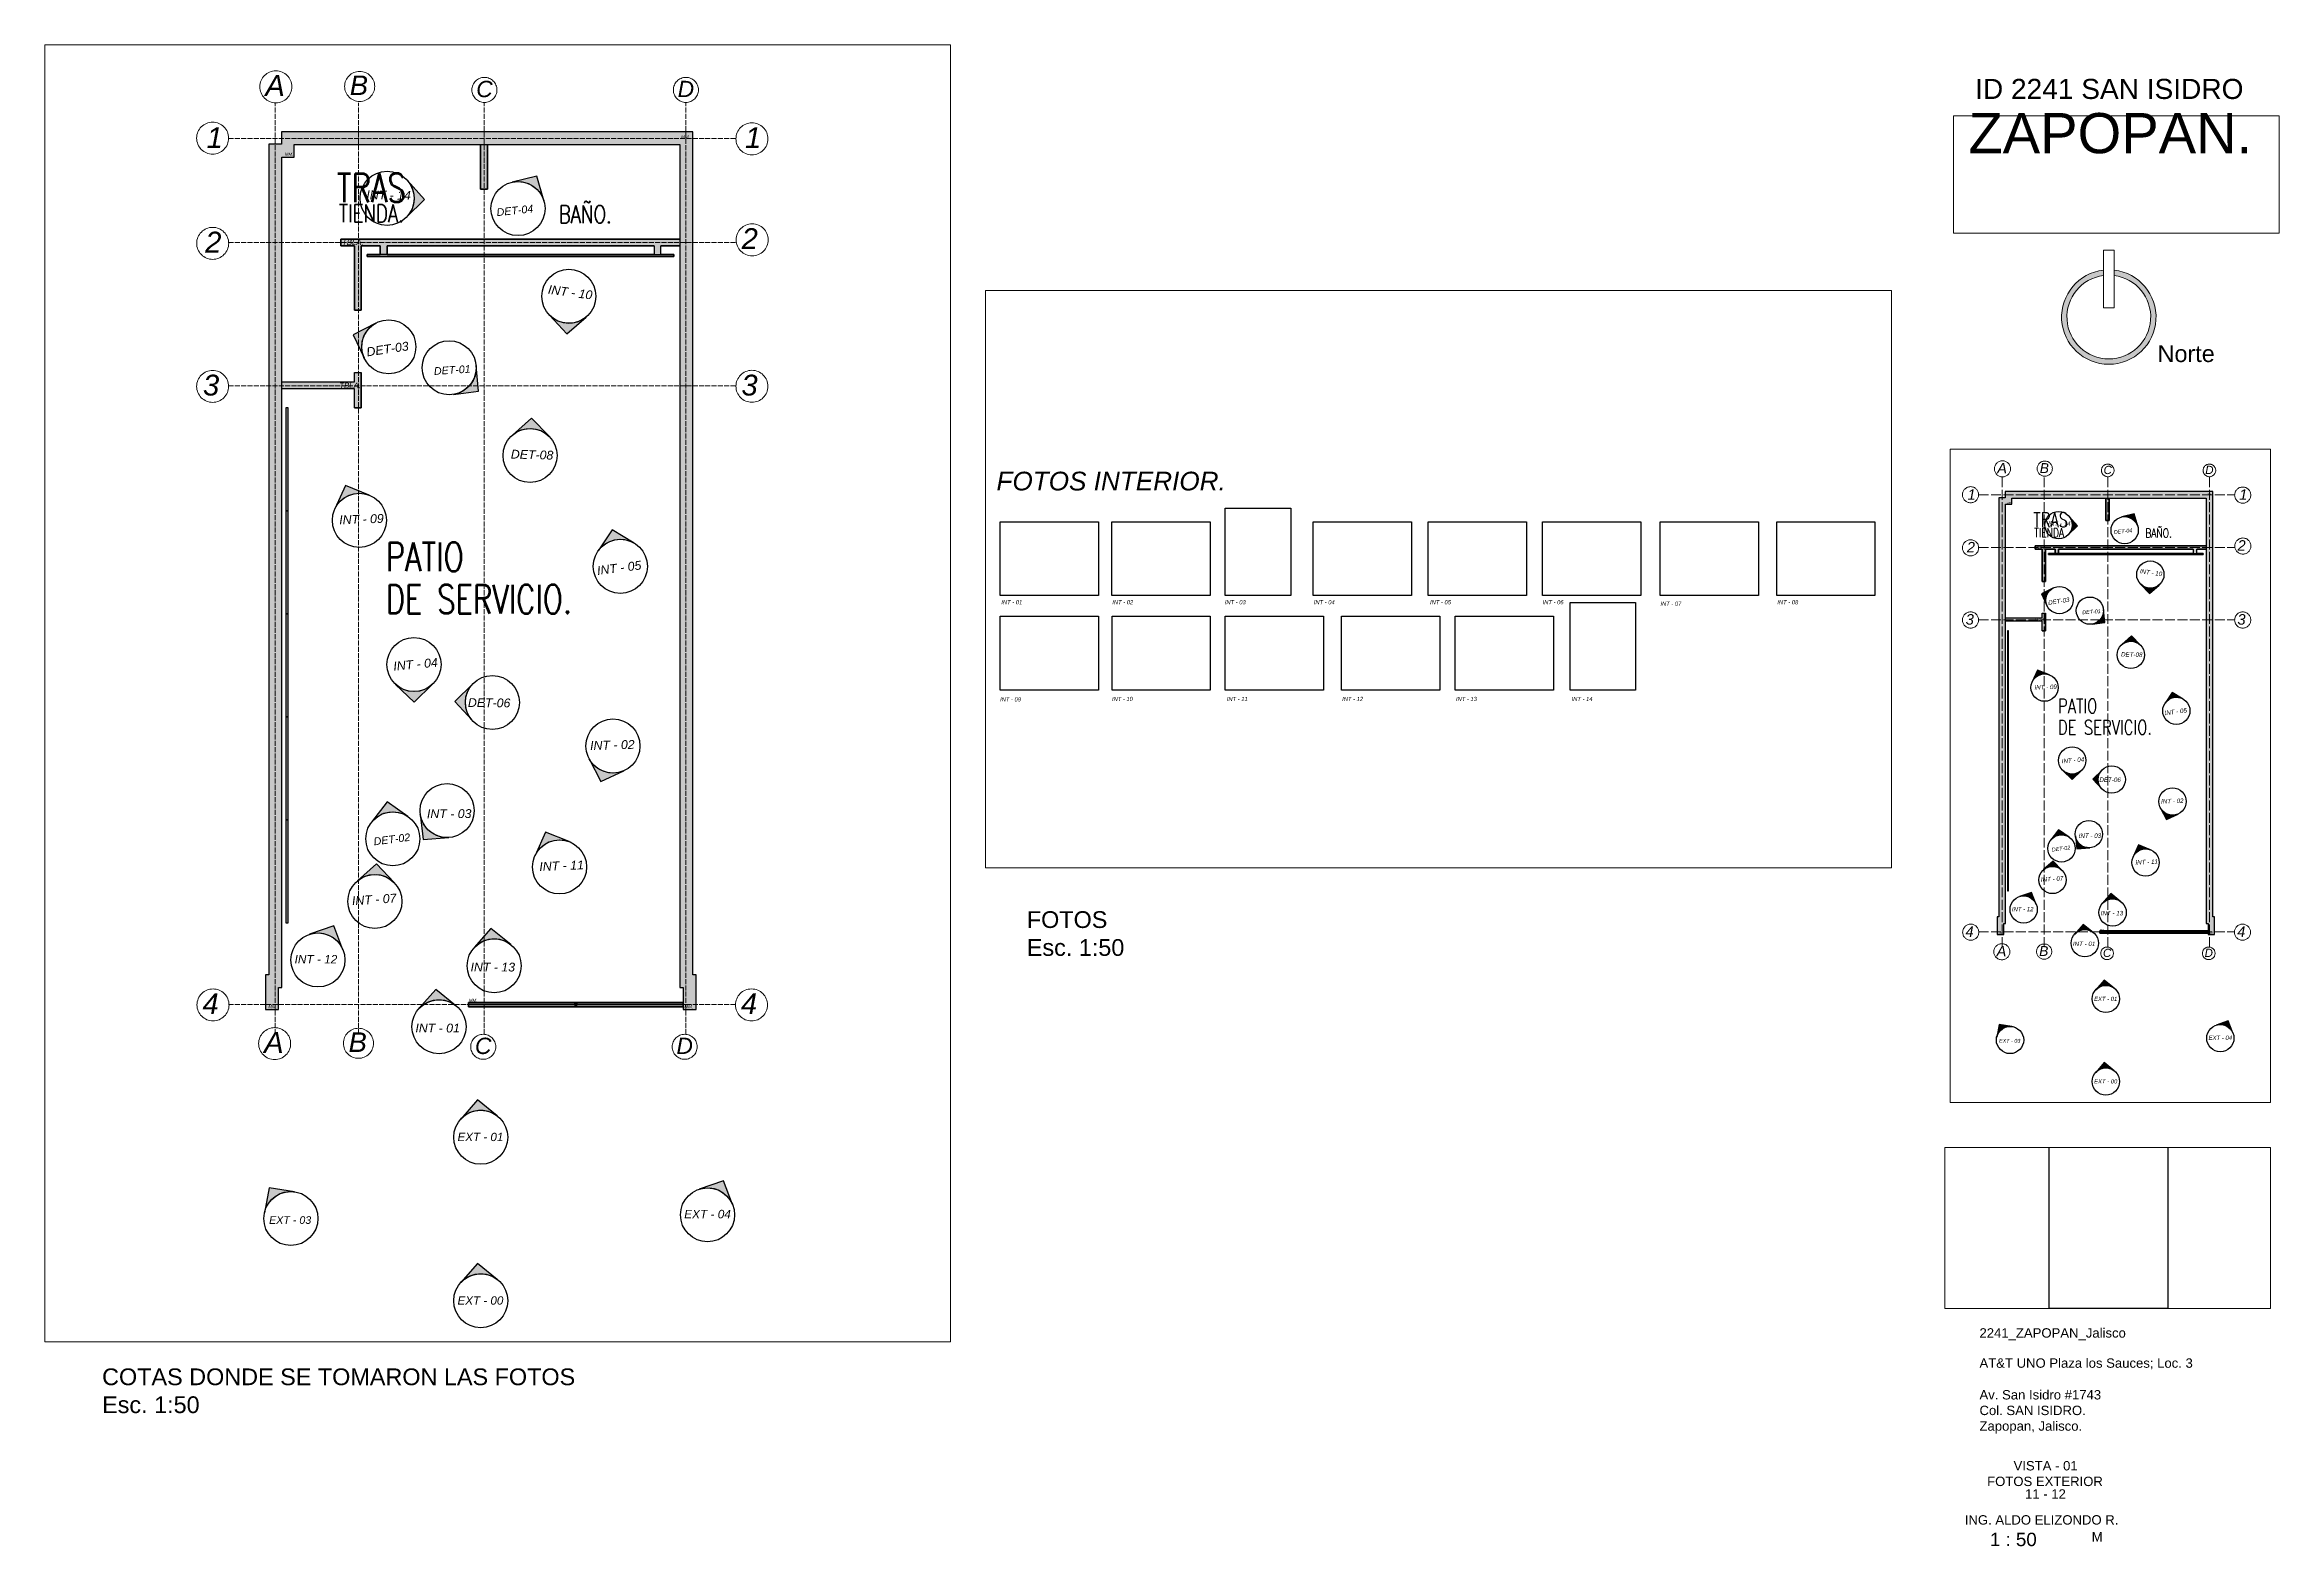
# Paper-space layout 'VISTA 2' of a CAD drawing. Header units: millimetres. Extents: x 82.4 to 165.8, y 72 to 128.1.
# The model-space entities are those that its viewports show. They can reach past a viewport. Long polylines and large blocks are cut down to what shows.
import ezdxf

# ---------------------------------------------------------------- set-up
doc = ezdxf.new("R2010")
doc.units = ezdxf.units.MM
for name, pattern in [('ACAD_ISO02W100', [15, 12, -3]), ('X-PP-NEW$0$X-PP-NEW$0$HIDDEN', [0.375, 0.25, -0.125]), ('X_PP NEW$0$HIDDEN2', [0.1875, 0.125, -0.0625])]:
    doc.linetypes.add(name, pattern=pattern)
for name, color, linetype, lineweight in [('COTAS', 161, 'ACAD_ISO02W100', 20), ('INFORMACION DE AREAS', 252, 'Continuous', 18), ('MURO TABLAROKA', 253, 'Continuous', 25), ('SOLAPA', 250, 'Continuous', 18)]:
    doc.layers.add(name, color=color, linetype=linetype, lineweight=lineweight)
for name, color, linetype in [('IMAGENES', 191, 'Continuous'), ('MUROS ACABADO.', 201, 'Continuous'), ('PUERTAS', 171, 'Continuous'), ('TRAZO ARQUITECTONICO', 251, 'Continuous')]:
    doc.layers.add(name, color=color, linetype=linetype)
doc.styles.add('ROMANS', font='romans.shx', dxfattribs={"width": 0.75})
doc.styles.get("Standard").update_dxf_attribs({"font": 'arial.ttf'})
picture_1 = doc.add_image_def('image5.jpeg', size_in_pixel=(1280, 960))
picture_2 = doc.add_image_def('image6.jpeg', size_in_pixel=(1280, 960))
picture_3 = doc.add_image_def('image7.jpeg', size_in_pixel=(960, 1280))
picture_4 = doc.add_image_def('image8.jpeg', size_in_pixel=(1280, 960))
picture_5 = doc.add_image_def('image9.jpeg', size_in_pixel=(1280, 960))
picture_6 = doc.add_image_def('image10.jpeg', size_in_pixel=(1280, 960))
picture_7 = doc.add_image_def('image11.jpeg', size_in_pixel=(1280, 960))
picture_8 = doc.add_image_def('image12.jpeg', size_in_pixel=(1280, 960))
picture_9 = doc.add_image_def('image13.jpeg', size_in_pixel=(1280, 960))
picture_10 = doc.add_image_def('image14.jpeg', size_in_pixel=(1280, 960))
picture_11 = doc.add_image_def('image15.jpeg', size_in_pixel=(1280, 960))
picture_12 = doc.add_image_def('image16.jpeg', size_in_pixel=(1280, 960))
picture_13 = doc.add_image_def('image17.jpeg', size_in_pixel=(1280, 960))
picture_14 = doc.add_image_def('image18.jpeg', size_in_pixel=(960, 1280))
picture_15 = doc.add_image_def('image23.png', size_in_pixel=(483, 660))

psp = doc.layouts.new('VISTA 2')

# ---------------------------------------------------------------- texts
at = {"layer": 'SOLAPA', "attachment_point": 1}
for s, width, heights, insert, char_height in [('\\pi1.9783;ID 2241 SAN ISIDRO', 13.8272861707967, [0], (152.4569342286618, 126.7901130511227), 0.75), ('\\pi1.7276;ZAPOPAN.', 13.8272861707967, [3.921059643227038], (152.4569342286618, 125.5148568095199), 1.5), ('Norte', 22.68618438501301, [0], (161.2446773241195, 116.845805555203), 0.625), ('FOTOS\\PEsc. 1:50', 22.68618438501301, [0], (119.044029903525, 95.72097352624249), 0.625), ('2241_ZAPOPAN_Jalisco', 23.37132025916401, [0], (154.5985602698765, 80.15426329019702), 0.35), ('COTAS DONDE SE TOMARON LAS FOTOS \\PEsc. 1:50', 22.68618438501301, [0], (84.53300909827578, 78.6541351620602), 0.625), ('AT&T UNO Plaza los Sauces; Loc. 3', 23.37132025916401, [0], (154.5985602698765, 79.02934252532707), 0.35), ('Av. San Isidro #1743\\PCol. SAN ISIDRO.\\PZapopan, Jalisco.', 23.37132025916401, [4.461383526276343], (154.5985602698765, 77.84583523019033), 0.35), ('\\pi2.0052;VISTA - 01 \\P\\pi1.0184;FOTOS EXTERIOR', 6.309777870308437, [1.861564670615401], (153.8654762689326, 75.19671920860252), 0.35), ('\\pi2.4333;11 - 12', 6.309777870308437, [1.460263174850304], (153.8654762689326, 74.14325146974464), 0.35), ('ING. ALDO ELIZONDO R.', 12.25026875477442, [0], (154.0501197618538, 73.17554916258742), 0.35), ('\\pi0.93798;1 : 50', 3.514093497465808, [1.254503903245919], (154.0501197618538, 72.52113179993019), 0.5), ('M', 2.80980558826775, [1.29736187897204], (158.787798848099, 72.54256078779325), 0.35)]:
    psp.add_mtext_dynamic_manual_height_columns(s, width=width, gutter_width=12.5, heights=heights, dxfattribs=dict(at, insert=insert, char_height=char_height))

msp = doc.modelspace()

# ---------------------------------------------------------------- texts
at = {"layer": 'COTAS', "color": 166, "attachment_point": 1}
for s, width, insert, char_height in [('{\\fArial|b0|i1|c0|p34;A}', 0.03032255829748465, (10967.25298851169, 3823.324538233093), 0.2428180434479124), ('{\\fArial|b0|i1|c0|p34;B}', 0.03032255829748465, (10968.23655131917, 3823.320182791726), 0.2280673510915097), ('{\\fArial|b0|i1|c0|p34;C}', 0.03032255829748465, (10969.70905775502, 3823.258170370825), 0.1899815186262309), ('{\\fArial|b0|i1|c0|p34;D}', 0.03032255829748465, (10972.05531924923, 3823.258170370825), 0.1899815186262309), ('{\\fArial|b0|i1|c0|p34;1}', 0.2428180434479124, (10966.56853458406, 3822.717842806792), 0.2428180434479124), ('{\\fArial|b0|i1|c0|p34;1}', 0.2428180434479124, (10972.83993099172, 3822.717842806792), 0.2428180434479124), ('{\\fArial|b0|i1|c0|p34;2}', 0.03032255829748465, (10972.80076374059, 3821.541237174942), 0.2428180434479124), ('{\\fArial|b0|i1|c0|p34;2}', 0.03032255829748465, (10966.55267485867, 3821.500867356165), 0.2428180434479124), ('{\\fArial|b0|i1|c0|p34;3}', 0.03032255829748465, (10966.5265483174, 3819.83466029286), 0.2428180434479124), ('{\\fArial|b0|i1|c0|p34;3}', 0.03032255829748465, (10972.79794472506, 3819.83466029286), 0.2428180434479124), ('{\\fArial|b0|i1|c0|p34;4}', 0.03032255829748465, (10966.52067891393, 3812.628172759732), 0.2428180434479124), ('{\\fArial|b0|i1|c0|p34;4}', 0.03032255829748465, (10972.79207532159, 3812.628172759732), 0.2428180434479124), ('{\\fArial|b0|i1|c0|p34;A}', 0.03032255829748465, (10967.23879852704, 3812.177418356821), 0.2428180434479124), ('{\\fArial|b0|i1|c0|p34;B}', 0.03032255829748465, (10968.22236133452, 3812.173062915453), 0.2280673510915097), ('{\\fArial|b0|i1|c0|p34;C}', 0.03032255829748465, (10969.69486777037, 3812.111050494553), 0.1899815186262309), ('{\\fArial|b0|i1|c0|p34;D}', 0.03032255829748465, (10972.04112926458, 3812.111050494553), 0.1899815186262309)]:
    msp.add_mtext_dynamic_manual_height_columns(s, width=width, gutter_width=8.818076655504683, heights=[0], dxfattribs=dict(at, insert=insert, char_height=char_height))
at = {"layer": 'IMAGENES', "color": 7, "attachment_point": 1}
for s, insert, char_height, rotation in [('{\\fArial|b0|i1|c0|p34;\\C230;INT - 14}', (10968.42980545142, 3821.981533345684), 0.1027580083217997, 359.41008879919946), ('{\\fArial|b0|i1|c0|p34;\\C230;DET-04}', (10969.94155549091, 3821.770145181774), 0.08897294601104298, 6.036044132173562), ('{\\fArial|b0|i1|c0|p34;\\C230;INT - 10}', (10970.55405556546, 3820.880590757404), 0.1027580083217997, 352.3837143356885), ('{\\fArial|b0|i1|c0|p34;\\C230;DET-03}', (10968.42375156011, 3820.148907546436), 0.1027580083217997, 8.515356495805195), ('{\\fArial|b0|i1|c0|p34;\\C230;DET-01}', (10969.21307085815, 3819.920600733891), 0.08897294601104297, 3.6798241924609796), ('{\\fArial|b0|i1|c0|p34;\\C230;DET-08}', (10970.11396924065, 3818.96142744472), 0.1027580083217997, 358.40814829405656), ('{\\fArial|b0|i1|c0|p34;\\C230;INT - 09}', (10968.11147829136, 3818.193832034309), 0.1027580083217997, 2.125178573925394), ('{\\fArial|b0|i1|c0|p34;\\C230;INT - 05}', (10971.11019109614, 3817.603337367434), 0.1027580083217997, 7.279657820897266), ('{\\fArial|b0|i1|c0|p34;\\C230;INT - 04}', (10968.73925357677, 3816.489198619331), 0.1027580083217997, 5.225808778474842), ('{\\fArial|b0|i1|c0|p34;\\C230;DET-06}', (10969.61284763626, 3816.066706099178), 0.1027580083217997, 359.41008879919946), ('{\\fArial|b0|i1|c0|p34;\\C230;INT - 02}', (10971.03396500169, 3815.565234226562), 0.1027580083217997, 1.6430229922611836), ('{\\fArial|b0|i1|c0|p34;\\C230;INT - 03}', (10969.13498009822, 3814.771111088002), 0.1027580083217997, 0.22795923675591348), ('{\\fArial|b0|i1|c0|p34;\\C230;DET-02}', (10968.50856348168, 3814.440078377726), 0.08897294601104297, 7.163280444216305), ('{\\fArial|b0|i1|c0|p34;\\C230;INT - 11}', (10970.44242736266, 3814.156509812956), 0.1027580083217997, 2.125178573925394), ('{\\fArial|b0|i1|c0|p34;\\C230;INT - 07}', (10968.25849013585, 3813.757380763839), 0.1027580083217997, 3.547987886910967)]:
    msp.add_mtext_dynamic_manual_height_columns(s, width=1.882024178065194, gutter_width=12.5, heights=[0], dxfattribs=dict(at, insert=insert, char_height=char_height, rotation=rotation))
for s, width, insert, char_height in [('{\\fArial|b0|i1|c0|p34;\\C230;FOTOS INTERIOR.}', 7.493277444850037, (10929.93112163041, 3821.138521469135), 0.5707086377434419), ('{\\fArial|b0|i1|c0|p34;\\C230;INT - 01}', 1.882024178065194, (10930.0789120486, 3817.218707092998), 0.1264804111055381), ('{\\fArial|b0|i1|c0|p34;\\C230;INT - 02}', 1.882024178065194, (10933.46551152711, 3817.218707092998), 0.1264804111055381), ('{\\fArial|b0|i1|c0|p34;\\C230;INT - 03}', 1.882024178065194, (10936.90002359346, 3817.218707092998), 0.1264804111055381), ('{\\fArial|b0|i1|c0|p34;\\C230;INT - 04}', 1.882024178065194, (10939.61464783441, 3817.218707092998), 0.1264804111055381), ('{\\fArial|b0|i1|c0|p34;\\C230;INT - 05}', 1.882024178065194, (10943.16288412826, 3817.218707092998), 0.1264804111055381), ('{\\fArial|b0|i1|c0|p34;\\C230;INT - 06}', 1.882024178065194, (10946.59725890591, 3817.218707092998), 0.1264804111055381), ('{\\fArial|b0|i1|c0|p34;\\C230;INT - 07}', 1.882024178065194, (10950.19335363322, 3817.172402730177), 0.1264804111055381), ('{\\fArial|b0|i1|c0|p34;\\C230;INT - 08}', 1.882024178065194, (10953.7597585799, 3817.218707092998), 0.1264804111055381), ('{\\fArial|b0|i1|c0|p34;\\C230;INT - 09}', 1.882024178065194, (10930.04167314545, 3814.252508487027), 0.1264804111055381), ('{\\fArial|b0|i1|c0|p34;\\C230;INT - 10}', 1.882024178065194, (10933.45686614401, 3814.267389448616), 0.1264804111055381), ('{\\fArial|b0|i1|c0|p34;\\C230;INT - 11}', 1.882024178065194, (10936.96079243447, 3814.267389448616), 0.1264804111055381), ('{\\fArial|b0|i1|c0|p34;\\C230;INT - 12}', 1.882024178065194, (10940.48102241753, 3814.267389448616), 0.1264804111055381), ('{\\fArial|b0|i1|c0|p34;\\C230;INT - 13}', 1.882024178065194, (10943.95426951195, 3814.267389448616), 0.1264804111055381), ('{\\fArial|b0|i1|c0|p34;\\C230;INT - 14}', 1.882024178065194, (10947.48222337523, 3814.267389448616), 0.1264804111055381), ('{\\fArial|b0|i1|c0|p34;\\C230;INT - 12}', 1.882024178065194, (10967.59332965456, 3813.074715880206), 0.09866942280774645), ('{\\fArial|b0|i1|c0|p34;\\C230;INT - 13}', 1.882024178065194, (10969.64285809099, 3812.985184329946), 0.1027580083217997), ('{\\fArial|b0|i1|c0|p34;\\C230;INT - 01}', 1.882024178065194, (10969.00040168181, 3812.275012235554), 0.1027580083217997), ('{\\fArial|b0|i1|c0|p34;\\C230;EXT - 01}', 1.882024178065194, (10969.4911963055, 3811.00342797619), 0.09684720193616167), ('{\\fArial|b0|i1|c0|p34;\\C230;EXT - 04}', 1.882024178065194, (10972.13146172798, 3810.105468102082), 0.09866942280774645), ('{\\fArial|b0|i1|c0|p34;\\C230;EXT - 03}', 1.882024178065194, (10967.29688436284, 3810.031191167085), 0.08897294601104298), ('{\\fArial|b0|i1|c0|p34;\\C230;EXT - 00}', 1.882024178065194, (10969.4911963055, 3809.098263809276), 0.09684720193616167)]:
    msp.add_mtext_dynamic_manual_height_columns(s, width=width, gutter_width=12.5, heights=[0], dxfattribs=dict(at, insert=insert, char_height=char_height))
at = {"layer": 'INFORMACION DE AREAS', "color": 144, "style": 'ROMANS', "width": 0.75}
for s, height, p in [('TRAS', 0.3328015998451186, (10968.08601522592, 3821.844761033206)), ('BAÑO.', 0.2062230420754763, (10970.6709580859, 3821.601513525211)), ('TIENDA.', 0.2062230420754763, (10968.11102266608, 3821.610256210558)), ('PATIO', 0.3328015998451186, (10968.65475696712, 3817.546474180501)), ('DE SERVICIO.', 0.3328015998451186, (10968.65475696712, 3817.054039751081))]:
    msp.add_text(s, height=height, dxfattribs=at).set_placement(p)
at = {"layer": 'MURO TABLAROKA', "color": 144, "char_height": 0.06467380384974303, "attachment_point": 1}
for insert in [(10968.14658459345, 3821.40955793363), (10968.11453259734, 3819.741521603461)]:
    msp.add_mtext_dynamic_manual_height_columns('{\\fArial|b0|i1|c0|p34;TBLA.}', width=3.702998878402042, gutter_width=12.5, heights=[0], dxfattribs=dict(at, insert=insert))
at = {"layer": 'MUROS ACABADO.', "color": 151, "char_height": 0.03737729643636607, "attachment_point": 1}
for insert in [(10972.09605762902, 3822.624147371238), (10967.47932819515, 3822.423128556869), (10967.28780083141, 3812.490195261956), (10969.62260811977, 3812.564900178436), (10972.13374322036, 3812.490195261956)]:
    msp.add_mtext_dynamic_manual_height_columns('{\\fArial|b0|i1|c0|p34;MM.}', width=3.702998878402042, gutter_width=12.5, heights=[0], dxfattribs=dict(at, insert=insert))

# ---------------------------------------------------------------- blocks, each defined once
blk = doc.blocks.new('pt1')
at = {"layer": 'PUERTAS', "color": 253}
for points in [[(10982.17584952279, 3760.616732041978), (10982.17490537194, 3760.616749520458), (10982.17488789346, 3760.615805369619), (10982.17299959178, 3760.615840326577), (10982.1731132019, 3760.621977307054), (10982.17594565443, 3760.621924871614), (10982.17608548227, 3760.629478078349), (10982.17325302974, 3760.629530513793), (10982.17336663986, 3760.635667494266), (10982.17525494155, 3760.635632537306), (10982.17523746307, 3760.634688386467), (10982.17618161391, 3760.634670907983), (10982.17638611213, 3760.645717472838), (10982.17733900222, 3760.64617206978), (10982.17734774146, 3760.6466441452), (10982.13014019934, 3760.64751806922, 0.07947160183604682), (10982.12606567525, 3760.628987352472), (10982.12653811864, 3760.628978606424, -0.003966198224750681), (10982.1266005341, 3760.629921925373), (10982.12792505007, 3760.629897405429, -0.414213562373095), (10982.12838838625, 3760.629416590767), (10982.12828351537, 3760.623751685714, -0.4142135623730379), (10982.12780270071, 3760.623288349531), (10982.12647818474, 3760.623312869478, -0.003966198224751859), (10982.12645072624, 3760.62425785221), (10982.12597828285, 3760.624266598262, 0.07947160183604864), (10982.12936415481, 3760.605597771818), (10982.17657169693, 3760.6047238478), (10982.17658043617, 3760.60519592322), (10982.17564502456, 3760.605685477122)], [(10982.12715127136, 3760.630856204324, -0.06848687253870912), (10982.13078244837, 3760.646561705252), (10982.17544196129, 3760.645734951319), (10982.17527242003, 3760.636576688151), (10982.1724399675, 3760.636629123593), (10982.17229140042, 3760.62860384143), (10982.17512385295, 3760.62855140599), (10982.17501898207, 3760.622886500935), (10982.17218652954, 3760.622938936375), (10982.17203796246, 3760.614913654213), (10982.17487041498, 3760.614861218774), (10982.17470087372, 3760.605702955602), (10982.13004136081, 3760.606529709535, -0.06848687253873835), (10982.12699396503, 3760.622358846746), (10982.12825729765, 3760.62233545945, 0.4142135623730014), (10982.12921892697, 3760.623262131813), (10982.12934127634, 3760.629871187707, 0.4142135623731888), (10982.12841460397, 3760.63083281703)], [(10982.17504069343, 3760.634692029137), (10982.17409654259, 3760.634709507619), (10982.17406158563, 3760.632821205933), (10982.18482490523, 3760.632621951257, 0.4142135623731034), (10982.18578653455, 3760.633548623619), (10982.18583896999, 3760.63638107615, -0.414213562373095), (10982.18680059931, 3760.637307748509), (10982.188688901, 3760.63727279155, -0.4142135623731124), (10982.18961557336, 3760.636311162228), (10982.1895806164, 3760.634422860542, -0.414213562373095), (10982.18861898707, 3760.633496188179), (10982.18861898707, 3760.633496188179), (10982.18860150859, 3760.632552037335), (10982.19048981028, 3760.632517080375), (10982.19074674394, 3760.646396097757), (10982.17752863215, 3760.646640796484), (10982.17749367519, 3760.644752494801), (10982.17843782603, 3760.644735016321), (10982.17845530451, 3760.64567916716), (10982.1893130392, 3760.645478164636, -0.414213562373095), (10982.18977637538, 3760.644997349976), (10982.1896680088, 3760.639143614752, -0.4142135623730991), (10982.18870637948, 3760.63821694239), (10982.18587392695, 3760.63826937783, 0.414213562373082), (10982.18491229763, 3760.637342705472), (10982.18485986219, 3760.634510252942, -0.4142135623730799), (10982.18389823286, 3760.633583580581), (10982.17502321495, 3760.633747878296)], [(10982.96455004221, 3760.620076331054), (10982.96549419305, 3760.620058852573), (10982.96545923609, 3760.618170550887), (10982.95469591649, 3760.618369805566, -0.4142135623731034), (10982.95376924413, 3760.619331434887), (10982.95382167957, 3760.622163887413, 0.414213562373095), (10982.95289500721, 3760.623125516739), (10982.95100670552, 3760.623160473698, 0.4142135623731124), (10982.9500450762, 3760.622233801335), (10982.95001011924, 3760.620345499653, 0.414213562373095), (10982.9509367916, 3760.619383870327), (10982.9509367916, 3760.619383870327), (10982.95091931312, 3760.618439719487), (10982.94903101143, 3760.618474676446), (10982.9492879451, 3760.632353693833), (10982.96250605689, 3760.632108995104), (10982.96247109993, 3760.630220693421), (10982.96152694909, 3760.630238171901), (10982.96154442757, 3760.631182322742), (10982.95068669288, 3760.631383325265, 0.414213562373095), (10982.95020587822, 3760.630919989087), (10982.95009751164, 3760.625066253865, 0.4142135623730991), (10982.951024184, 3760.624104624539), (10982.95385663653, 3760.624052189099, -0.414213562373082), (10982.95478330889, 3760.623090559778), (10982.95473087345, 3760.620258107249, 0.4142135623730799), (10982.95565754581, 3760.619296477927), (10982.96453256373, 3760.61913218021)], [(10982.9630770306, 3760.602158586204), (10982.96402118144, 3760.602141107723), (10982.96400370296, 3760.601196956884), (10982.96589200464, 3760.601161999922), (10982.96600561477, 3760.607298980395), (10982.96317316224, 3760.607351415839), (10982.96331299008, 3760.614904622576), (10982.96614544261, 3760.614852187134), (10982.96625905273, 3760.620989167613), (10982.96437075105, 3760.621024124571), (10982.96435327257, 3760.62007997373), (10982.96340912172, 3760.62009745221), (10982.96361361995, 3760.631144017064), (10982.96267820835, 3760.631633570966), (10982.96268694758, 3760.632105646387), (10983.0098944897, 3760.63123172237, -0.07947160183604682), (10983.01328036167, 3760.612562895924), (10983.01280791827, 3760.612571641978, 0.003966198224750681), (10983.01278045977, 3760.613516624712), (10983.0114559438, 3760.613541144655, 0.414213562373095), (10983.01097512914, 3760.613077808474), (10983.01087025826, 3760.60741290342, 0.4142135623730379), (10983.01133359444, 3760.606932088759), (10983.01265811041, 3760.606907568815, 0.003966198224751859), (10983.01272052587, 3760.607850887766), (10983.01319296926, 3760.607842141714, -0.07947160183604864), (10983.00911844517, 3760.589311424969), (10982.96191090305, 3760.590185348986), (10982.9619196423, 3760.590657424408), (10982.96287253238, 3760.591112021347)], [(10982.96681867701, 3760.600200370597), (10982.96398622448, 3760.600252806039), (10982.96381668322, 3760.59109454287), (10983.00847619614, 3760.590267788936, 0.06848687253870901), (10983.01210737315, 3760.60597328986), (10983.01084404054, 3760.605996677156, -0.4142135623731887), (10983.00991736818, 3760.606958306481), (10983.01003971754, 3760.613567362377, -0.4142135623730012), (10983.01100134686, 3760.614494034738), (10983.01226467948, 3760.614470647442, 0.06848687253873832), (10983.0092172837, 3760.630299784653), (10982.96455777079, 3760.631126538588), (10982.96438822953, 3760.621968275412), (10982.96722068206, 3760.62191583997), (10982.96707211497, 3760.613890557809), (10982.96423966245, 3760.613942993255), (10982.96413479156, 3760.6082780882), (10982.96696724409, 3760.608225652758)], [(10982.1747086023, 3760.616753163134), (10982.17376445146, 3760.616770641612), (10982.17379940842, 3760.618658943297), (10982.18456272802, 3760.618459688624, -0.4142135623731034), (10982.18548940038, 3760.617498059298), (10982.18543696494, 3760.614665606773, 0.414213562373095), (10982.18636363731, 3760.61370397745), (10982.18825193899, 3760.613669020488, 0.4142135623731124), (10982.18921356831, 3760.614595692853), (10982.18924852527, 3760.616483994537, 0.414213562373095), (10982.18832185291, 3760.61744562386), (10982.18832185291, 3760.61744562386), (10982.18833933139, 3760.618389774701), (10982.19022763307, 3760.618354817742), (10982.18997069941, 3760.604475800356), (10982.17675258762, 3760.604720499082), (10982.17678754458, 3760.606608800769), (10982.17773169542, 3760.606591322289), (10982.17771421694, 3760.605647171443), (10982.18857195163, 3760.605446168919, 0.414213562373095), (10982.18905276629, 3760.605909505103), (10982.18916113287, 3760.611763240325, 0.4142135623730991), (10982.18823446051, 3760.612724869648), (10982.18540200798, 3760.612777305086, -0.414213562373082), (10982.18447533562, 3760.61373893441), (10982.18452777106, 3760.616571386935, 0.4142135623730799), (10982.1836010987, 3760.61753301626), (10982.17472608078, 3760.617697313975)], [(10982.96421795108, 3760.602137465045), (10982.96516210193, 3760.602119986571), (10982.96519705889, 3760.604008288251), (10982.95443373928, 3760.60420754293, 0.4142135623731034), (10982.95347210996, 3760.603280870565), (10982.95341967452, 3760.60044841804, -0.414213562373095), (10982.9524580452, 3760.599521745679), (10982.95056974351, 3760.599556702639, -0.4142135623731124), (10982.94964307115, 3760.600518331962), (10982.94967802811, 3760.602406633646, -0.414213562373095), (10982.95063965743, 3760.60333330601), (10982.95063965743, 3760.60333330601), (10982.95065713591, 3760.60427745685), (10982.94876883423, 3760.60431241381), (10982.94851190057, 3760.590433396429), (10982.96173001236, 3760.590188697705), (10982.96176496932, 3760.592076999389), (10982.96082081848, 3760.592094477867), (10982.96080334, 3760.591150327028), (10982.94994560531, 3760.59135132955, -0.414213562373095), (10982.94948226913, 3760.591832144214), (10982.94959063571, 3760.597685879436, -0.4142135623730991), (10982.95055226503, 3760.598612551795), (10982.95338471756, 3760.598560116355, 0.414213562373082), (10982.95434634688, 3760.599486788718), (10982.95439878232, 3760.602319241246, -0.4142135623730799), (10982.95536041165, 3760.603245913607), (10982.96423542956, 3760.603081615892)]]:
    blk.add_lwpolyline(points, format="xyb", close=True, dxfattribs=at)
at = {"layer": 'PUERTAS', "color": 151}
blk.add_lwpolyline([(10982.17715347524, 3760.628513832849), (10982.96221004015, 3760.613980566392), (10982.96210516927, 3760.608315661341), (10982.17704860436, 3760.622848927794)], close=True, dxfattribs=at)
at = {"layer": 'PUERTAS', "color": 253}
blk.add_lwpolyline([(10982.19074674394, 3760.646396097757), (10982.9492879451, 3760.632353693833), (10982.94851190057, 3760.590433396429), (10982.18997069941, 3760.604475800356)], close=True, dxfattribs=at)
at = {"layer": 'PUERTAS', "color": 251}
for points in [[(10982.26436133398, 3760.645033356287), (10982.26444952086, 3760.649797026444), (10982.22634015958, 3760.650502521473), (10982.22625197271, 3760.645738851313)], [(10982.24063117006, 3760.650237960836), (10982.24105697398, 3760.673238995046), (10982.26597233247, 3760.687891257242), (10982.34613740859, 3760.68640721079), (10982.34596103484, 3760.676879870472), (10982.26974231229, 3760.678290860525), (10982.25051125789, 3760.669116267719), (10982.25015851038, 3760.65006158708)], [(10982.26358528798, 3760.603112979142), (10982.2634971011, 3760.598349308982), (10982.22538773982, 3760.599054804005), (10982.2254759267, 3760.603818474166)], [(10982.2396787503, 3760.598790243371), (10982.23925294639, 3760.575789209163), (10982.26360892265, 3760.56022481723), (10982.34377399878, 3760.558740770778), (10982.34395037253, 3760.568268111095), (10982.26773164999, 3760.569679101148), (10982.24885334311, 3760.579559188981), (10982.24920609062, 3760.598613869616)]]:
    blk.add_lwpolyline(points, close=True, dxfattribs=at)
at = {"layer": 'PUERTAS', "color": 253}
blk.add_circle((10982.97489108249, 3760.610912386871), 0.005665875675922987, dxfattribs=at)
for centre, start, end in [((10982.19041115712, 3760.628268401585), 358.9394398273704, 178.9394398273704), ((10982.19030628624, 3760.62260349653), 178.9394398273704, 358.9394398273704), ((10982.94884748739, 3760.608561092603), 178.9394398273704, 358.9394398273704), ((10982.94895235827, 3760.614225997656), 358.9394398273704, 178.9394398273704)]:
    blk.add_arc(centre, 0.004249406756949222, start, end, dxfattribs=at)
at = {"layer": 'PUERTAS', "color": 251, "extrusion": (0, 0, -1)}
blk.add_ellipse((10982.12716500963, 3760.626648058392), major_axis=(4.517054948979373e-05, 0.002440017952398915), ratio=0.3187775915175727, start_param=4.712388979316358, end_param=10.99557428649594, dxfattribs=at)
at = {"layer": 'PUERTAS', "color": 251}
blk.add_ellipse((10983.01209519839, 3760.610265893335), major_axis=(4.517053723172188e-05, 0.002440017952625839), ratio=0.3187775915175727, start_param=4.712388979851558, end_param=10.99557428703114, dxfattribs=at)
blk = doc.blocks.new('puerta de x')
at = {"layer": 'PUERTAS', "color": 253}
for points, const_width in [([(10983.0347888128, 3760.671288515427), (10983.03384704781, 3760.67114328489), (10983.0334113562, 3760.673968579872), (10983.03812018117, 3760.674694732551), (10983.03855587278, 3760.671869437569), (10983.03761410778, 3760.671724207032)], 0.0009528972727699788), ([(10983.07408883021, 3760.667888988924), (10983.07405415573, 3760.670747470443), (10983.03714883553, 3760.670299794733), (10983.03718351001, 3760.667441313213), (10983.03714883553, 3760.670299794733), (10983.04924974063, 3760.670446583359), (10983.04983689514, 3760.622042962976), (10983.07464131023, 3760.622343850062), (10983.07460663576, 3760.625202331578)], 0.0009528972727699788), ([(10980.85927901316, 3760.635790285059), (10980.85922510431, 3760.638648468527), (10980.89612657646, 3760.639344475519), (10980.8961804853, 3760.636486292048), (10980.89612657646, 3760.639344475519), (10980.8840269331, 3760.639116261416), (10980.88493978951, 3760.59071768799), (10980.86013796073, 3760.590249895102), (10980.86008405188, 3760.593108078571)], 0.0009528972727699791), ([(10980.89845483177, 3760.640405844031), (10980.8994006444, 3760.640289862698), (10980.8997485884, 3760.643127300609), (10980.89501952522, 3760.64370720727), (10980.89467158122, 3760.64086976936), (10980.89561739386, 3760.640753788027)], 0.0009528972727699791)]:
    blk.add_lwpolyline(points, dxfattribs=dict(at, const_width=const_width))
at = {"layer": 'PUERTAS', "color": 254, "linetype": 'X_PP NEW$0$HIDDEN2', "ltscale": 0.5}
for centre, radius, start, end in [((10980.69041840019, 3760.422796879502), 1.284936103646398, 9.347563887626043, 76.16863693228181), ((10983.54984052843, 3760.172845224155), 1.65631838279631, 113.8377772767226, 163.9239963952909)]:
    blk.add_arc(centre, radius, start, end, dxfattribs=at)
at = {"layer": 'PUERTAS', "color": 253}
for centre, radius, start, end in [((10980.92474533065, 3760.615567774455), 0.04047361994102479, 182.2020319054356, 231.8133924942863), ((10983.0092805146, 3760.645647790886), 0.04047361994102478, 309.9621337351673, 359.5734943240602)]:
    blk.add_arc(centre, radius, start, end, dxfattribs=at)
at = {"layer": 'TRAZO ARQUITECTONICO'}
for p, xscale, yscale, zscale, rotation in [((7440.361145797688, 17582.5263293164), 1.229065233554323, 1.229065233554323, 1.229065233554323, 265.4663522101948), ((4595.426676467158, 16519.15824536491), 1.229065233554324, 1.229065233554324, 1.229065233554324, 277.69356656667)]:
    blk.add_blockref('pt1', p, dxfattribs=dict(at, xscale=xscale, yscale=yscale, zscale=zscale, rotation=rotation))
blk = doc.blocks.new('pta')
at = {"layer": 'MURO TABLAROKA', "color": 140}
blk.add_lwpolyline([(10981.74513796073, 3768.010249895103), (10981.82513796073, 3768.010249895103)], dxfattribs=at)
at = {"layer": 'PUERTAS', "color": 41, "linetype": 'ByBlock', "ltscale": 10}
for points in [[(10981.82513796073, 3768.725933056764), (10981.82513796073, 3768.733849921236), (10981.81722109625, 3768.733849921236), (10981.75388618047, 3768.733849921236), (10981.745969316, 3768.733849921236), (10981.745969316, 3768.725933056764), (10981.745969316, 3768.710099327818), (10981.80534579955, 3768.710099327818), (10981.80534579955, 3768.702182463346), (10981.82513796073, 3768.702182463346)], [(10981.82513796073, 3768.01737368646), (10981.82513796073, 3768.009456821987), (10981.81722109625, 3768.009456821987), (10981.75388618047, 3768.009456821987), (10981.745969316, 3768.009456821987), (10981.745969316, 3768.01737368646), (10981.745969316, 3768.033207415405), (10981.80534579955, 3768.033207415405), (10981.80534579955, 3768.041124279878), (10981.82513796073, 3768.041124279878)]]:
    blk.add_lwpolyline(points, close=True, dxfattribs=at)
blk.add_lwpolyline([(10981.51981044366, 3768.089351685839), (10981.77217860423, 3768.06426469747), (10981.76930358535, 3768.035342803207), (10981.51693542479, 3768.060429791575), (10981.10116289411, 3768.10176020591, -0.4142135623725697), (10981.1010258053, 3768.101927558084), (10981.10388569249, 3768.130697231852)], format="xyb", close=True, dxfattribs=at)
at = {"layer": 'PUERTAS', "color": 253, "linetype": 'ByBlock', "ltscale": 10}
blk.add_circle((10981.76971990942, 3768.033207415405), 0.00114575567293705, dxfattribs=at)
at = {"layer": 'PUERTAS', "color": 255, "linetype": 'X-PP-NEW$0$X-PP-NEW$0$HIDDEN', "ltscale": 0.3}
blk.add_arc((10981.76971990942, 3768.033207415405), 0.6729334801769834, 90, 171.6700815362146, dxfattribs=at)
blk = doc.blocks.new('imagen direccion')
at = {"layer": 'IMAGENES'}
h = blk.add_hatch(color=151, dxfattribs=at)
h.dxf.hatch_style = 1
edge = h.paths.add_edge_path()
edge.add_line((10931.04164772395, 3827.909398196083), (10930.81017418893, 3828.095663545286))
edge.add_line((10930.81017418893, 3828.095663545286), (10930.61524931908, 3827.871433589997))
edge.add_arc((10930.84893123699, 3827.660364850604), 0.3148924443465658, 52.26521139902809, 137.9106757064466, ccw=False)
at = {"layer": 'IMAGENES', "color": 151}
blk.add_lwpolyline([(10931.04164772395, 3827.909398196083), (10930.81017418893, 3828.095663545286), (10930.61524931908, 3827.871433589997, -0.3921245748608314), (10931.04164772395, 3827.909398196083, 42.03721698194761)], format="xyb", dxfattribs=at)
blk.add_circle((10930.84893123699, 3827.660364850603), 0.314892444348787, dxfattribs=at)

# ---------------------------------------------------------------- hatches: boundary and pattern name
at = {"layer": 'MURO TABLAROKA'}
h = msp.add_hatch(color=151, dxfattribs=at)
h.dxf.hatch_style = 1
h.paths.add_polyline_path([(10969.76038642914, 3821.994856764903), (10969.76038642914, 3822.514856764903), (10969.84038642914, 3822.514856764903), (10969.84038642914, 3821.994856764903)])
h.paths.add_polyline_path([(10968.67038642914, 3821.334856764903), (10968.67038642914, 3821.234856764903), (10968.59038642914, 3821.234856764903), (10968.59038642914, 3821.334856764903)])
h.paths.add_polyline_path([(10968.13038642914, 3821.334856764903), (10968.13038642914, 3821.414856764903), (10972.08038642914, 3821.414856764903), (10972.08038642914, 3821.334856764903)])
h.paths.add_polyline_path([(10968.29038642914, 3820.584856764903), (10968.29038642914, 3821.334856764903), (10968.37038642914, 3821.334856764903), (10968.37038642914, 3820.584856764903)])
h.paths.add_polyline_path([(10971.78038642914, 3821.334856764903), (10971.78038642914, 3821.234856764903), (10971.86038642914, 3821.234856764903), (10971.86038642914, 3821.334856764903)])
h.paths.add_polyline_path([(10968.29033561738, 3819.859856764903), (10968.29033561738, 3819.449856764903), (10968.37033561738, 3819.449856764903), (10968.37033561738, 3819.859856764903)])
h.paths.add_polyline_path([(10967.44538642914, 3819.749856764903), (10968.29045063376, 3819.749856764903), (10968.29045063376, 3819.669856764903), (10967.44538642914, 3819.669856764903)])
h = msp.add_hatch(color=151, dxfattribs=at)
h.dxf.hatch_style = 1
h.paths.add_polyline_path([(10968.44033561738, 3821.234856764903), (10972.01033561738, 3821.234856764903), (10972.01033561738, 3821.209856764903), (10968.44033561738, 3821.209856764903)])
at = {"layer": 'MUROS ACABADO.'}
h = msp.add_hatch(dxfattribs=at)
h.set_pattern_fill('AR-CONC', color=140, scale=0.002)
h.set_pattern_definition([(49.99999999999999, (-21.65943924108797, 51.84960686980048), (0.364369337992008, -0.03187817107780617), [0.0381, -0.4191]), (355, (-21.65943924108797, 51.84960686980048), (-0.07048684284993868, 0.3821136904780703), [0.03048, -0.33528116834]), (100.4514447, (-21.62907522708797, 51.84695036280048), (0.2938824941807066, 0.3502355038243902), [0.03238001759999999, -0.3561804891999999]), (46.18420000000002, (-21.65943924108797, 51.95120686980048), (0.5421580817842598, -0.0840846558654543), [0.05714999999999997, -0.6286499999999996]), (96.63555760999994, (-21.61425944108797, 51.94419986980049), (0.474808268103006, 0.4948522491954431), [0.04857004628, -0.53427121632]), (351.1841511700001, (-21.65943924108797, 51.95120686980048), (0.4748082681299541, 0.4948522491710653), [0.04571993414, -0.50291946384]), (21, (-21.60863924108796, 51.92580686980048), (0.303228782538265, -0.2045303963741752), [0.0381, -0.4191]), (326.0000000000001, (-21.60863924108796, 51.92580686980048), (0.1236040566952941, 0.3683759322446385), [0.03048, -0.33528]), (71.45144499999999, (-21.58337017588796, 51.90876267000048), (0.4268328385574323, 0.1638455377718105), [0.03238001760000001, -0.3561798752]), (37.50000000000001, (-21.65943924108797, 51.84960686980048), (0.006177206501183633, 0.1691100777463062), [0, -0.331216, 0, -0.34036, 0, -0.33655]), (7.499999999999999, (-21.65943924108797, 51.84960686980048), (0.1336393250206115, 0.200361149636239), [0, -0.194056, 0, -0.323596, 0, -0.12827]), (327.5, (-21.77272324108797, 51.84960686980048), (0.2711811903337428, -0.01145748798534689), [0, -0.127, 0, -0.39624, 0, -0.52578]), (317.5, (-21.82352324108797, 51.84960686980048), (0.2962583627720361, 0.05085298206666606), [0, -0.1651, 0, -0.263144, 0, -0.37338])])
h.paths.add_polyline_path([(10972.12033561738, 3812.439856764903), (10972.27033561738, 3812.439856764903), (10972.27033561738, 3812.844856764903), (10972.23033561738, 3812.844856764903), (10972.23033561738, 3821.414856764903), (10972.23033561738, 3822.664856764903), (10967.44033561738, 3822.664856764903), (10967.44033561738, 3822.519856764903), (10967.29533561738, 3822.519856764903), (10967.29533561737, 3812.844856764902), (10967.25533561737, 3812.844856764902), (10967.25533561737, 3812.439856764902), (10967.40533561737, 3812.439856764902), (10967.40533561737, 3812.694856764902), (10967.44533561737, 3812.694856764902), (10967.44533561738, 3822.369856764903), (10967.59033561738, 3822.369856764903), (10967.59033561738, 3822.514856764903), (10972.08033561738, 3822.514856764903), (10972.08033561738, 3821.414856764903), (10972.08033561738, 3812.694856764903), (10972.12033561738, 3812.694856764903)])
at = {"layer": 'MUROS ACABADO.', "true_color": 0x9e4f00}
h = msp.add_hatch(color=34, dxfattribs=at)
h.dxf.hatch_style = 1
h.paths.add_polyline_path([(10967.49214782865, 3819.449856764903), (10967.49214782865, 3818.249856764903), (10967.51714782865, 3818.249856764903), (10967.51714782865, 3819.449856764903)])
at = {"layer": 'MUROS ACABADO.'}
h = msp.add_hatch(color=253, dxfattribs=at)
h.dxf.hatch_style = 1
h.paths.add_polyline_path([(10970.97669844339, 3815.581022545257), (10973.30669844339, 3815.581022545258)], flags=0)
edge = h.paths.add_edge_path(flags=17)
edge.add_line((10970.97669844339, 3815.581022545257), (10973.30669844339, 3815.581022545258))
edge.add_line((10970.97669844339, 3815.581022545258), (10970.97669844339, 3813.005057409418))
edge.add_line((10970.97669844339, 3813.005057409418), (10973.30669844339, 3813.005057409418))
edge.add_line((10973.30669844339, 3813.005057409418), (10973.30669844339, 3814.305057409417))
edge.add_line((10973.30669844339, 3814.305057409417), (10973.38669844339, 3814.305057409418))
edge.add_line((10973.38669844339, 3814.305057409418), (10973.38669844339, 3814.275057409418))
edge.add_line((10973.38669844339, 3814.275057409418), (10973.40669844339, 3814.275057409418))
edge.add_line((10973.40669844339, 3814.275057409418), (10973.40669844339, 3812.905057409418))
edge.add_line((10973.40669844339, 3812.905057409418), (10970.97669844339, 3812.905057409417))
edge.add_line((10970.97669844339, 3812.905057409417), (10970.97669844339, 3812.851022545258))
edge.add_line((10970.97669844339, 3812.851022545258), (10970.97669844339, 3812.751022545258))
edge.add_line((10970.97669844339, 3812.751022545258), (10970.73669844339, 3812.751022545258))
edge.add_line((10970.73669844339, 3812.751022545258), (10970.73669844339, 3802.651022545258))
edge.add_line((10970.73669844339, 3802.651022545258), (10971.24669844339, 3802.651022545258))
edge.add_line((10971.24669844339, 3802.651022545258), (10971.24669844339, 3802.551022545259))
edge.add_line((10971.24669844339, 3802.551022545259), (10970.63669844339, 3802.551022545259))
edge.add_line((10970.63669844339, 3802.551022545259), (10970.63669844339, 3812.851022545258))
edge.add_line((10970.63669844339, 3812.851022545258), (10970.87669844339, 3812.851022545258))
edge.add_line((10970.87669844339, 3812.851022545258), (10970.87669844339, 3815.581022545257))
edge.add_line((10970.87669844339, 3815.581022545257), (10968.50669844339, 3815.581022545258))
edge.add_line((10968.50669844339, 3815.581022545258), (10968.50669844339, 3814.981022545257))
edge.add_line((10968.50669844339, 3814.981022545257), (10967.33669844339, 3814.981022545259))
edge.add_line((10967.33669844339, 3814.981022545259), (10967.33669844339, 3818.621022545258))
edge.add_line((10967.33669844339, 3818.621022545258), (10967.73669844339, 3818.621022545258))
edge.add_line((10967.73669844339, 3818.621022545258), (10967.73669844339, 3818.521022545257))
edge.add_line((10967.73669844339, 3818.521022545257), (10967.43669844339, 3818.521022545258))
edge.add_line((10967.43669844339, 3818.521022545258), (10967.43669844339, 3815.681022545258))
edge.add_line((10967.43669844339, 3815.681022545258), (10967.45669844339, 3815.681022545258))
edge.add_line((10967.45669844339, 3815.681022545258), (10967.45669844339, 3815.081022545258))
edge.add_line((10967.45669844339, 3815.081022545258), (10968.40669844339, 3815.081022545258))
edge.add_line((10968.40669844339, 3815.081022545258), (10968.40669844339, 3815.681022545258))
edge.add_line((10968.40669844339, 3815.681022545258), (10973.40669844339, 3815.681022545258))
edge.add_line((10973.40669844339, 3815.681022545258), (10973.40669844338, 3816.281022545258))
edge.add_line((10973.40669844338, 3816.281022545258), (10974.60669844339, 3816.281022545258))
edge.add_line((10974.60669844339, 3816.281022545258), (10974.60669844339, 3815.681022545259))
edge.add_line((10974.60669844339, 3815.681022545259), (10977.12669844339, 3815.681022545257))
edge.add_line((10977.12669844339, 3815.681022545257), (10977.12669844339, 3815.096022545259))
edge.add_line((10977.12669844339, 3815.096022545259), (10977.04169844339, 3815.096022545259))
edge.add_line((10977.04169844339, 3815.096022545259), (10977.04169844339, 3815.131022545258))
edge.add_line((10977.04169844339, 3815.131022545258), (10977.02669844339, 3815.131022545258))
edge.add_line((10977.02669844339, 3815.131022545258), (10977.02669844339, 3815.581022545258))
edge.add_line((10977.02669844339, 3815.581022545258), (10974.50669844339, 3815.581022545258))
edge.add_line((10974.50669844339, 3815.581022545258), (10974.50669844339, 3816.181022545258))
edge.add_line((10974.50669844339, 3816.181022545258), (10973.50669844339, 3816.181022545258))
edge.add_line((10973.50669844339, 3816.181022545258), (10973.50669844339, 3815.031022545258))
edge.add_line((10973.50669844339, 3815.031022545258), (10973.40669844339, 3815.031022545258))
edge.add_line((10973.40669844339, 3815.031022545258), (10973.38669844339, 3815.031022545258))
edge.add_line((10973.38669844339, 3815.031022545258), (10973.38669844339, 3815.001022545258))
edge.add_line((10973.38669844339, 3815.001022545258), (10973.30669844339, 3815.001022545257))
edge.add_line((10973.30669844339, 3815.001022545257), (10973.30669844339, 3815.031022545258))
edge.add_line((10973.30669844339, 3815.031022545258), (10973.30669844339, 3815.581022545258))
edge = h.paths.add_edge_path()
edge.add_line((10971.24669844339, 3802.551022545259), (10971.34669844339, 3802.551022545259))
edge.add_line((10971.24669844339, 3801.471022545259), (10971.24669844339, 3802.551022545259))
edge.add_line((10971.24669844339, 3801.471022545259), (10970.64669844339, 3801.471022545259))
edge.add_line((10970.64669844339, 3801.471022545259), (10970.64669844339, 3798.491022545258))
edge.add_line((10970.64669844339, 3798.491022545258), (10971.38099373292, 3798.491022545258))
edge.add_line((10971.38099373292, 3798.491022545258), (10971.06288708056, 3796.039019220637))
edge.add_line((10971.06288708056, 3796.039019220637), (10973.37669844339, 3796.039019220637))
edge.add_line((10973.37669844339, 3796.039019220637), (10973.37669844339, 3796.939019220637))
edge.add_line((10973.37669844339, 3796.939019220637), (10973.27669844339, 3796.939019220637))
edge.add_line((10973.27669844339, 3796.939019220637), (10973.27669844339, 3796.139019220637))
edge.add_line((10973.27669844339, 3796.139019220637), (10971.17669844339, 3796.139019220637))
edge.add_line((10971.17669844339, 3796.139019220637), (10971.49396706983, 3798.631022545259))
edge.add_line((10971.49396706983, 3798.631022545259), (10971.39396706983, 3798.631022545259))
edge.add_line((10971.39396706983, 3798.631022545259), (10971.39396706983, 3798.591022545259))
edge.add_line((10971.39396706983, 3798.591022545259), (10970.74669844339, 3798.591022545259))
edge.add_line((10970.74669844339, 3798.591022545259), (10970.74669844339, 3801.371022545259))
edge.add_line((10970.74669844339, 3801.371022545259), (10971.34669844339, 3801.371022545259))
edge.add_line((10971.34669844339, 3801.371022545259), (10971.34669844339, 3802.551022545259))
edge = h.paths.add_edge_path(flags=17)
edge.add_line((10973.30669844339, 3815.581022545258), (10970.97669844339, 3815.581022545258))
edge.add_line((10973.30669844339, 3815.031022545258), (10973.30669844339, 3815.581022545258))
edge.add_line((10973.30669844339, 3815.001022545257), (10973.30669844339, 3815.031022545258))
edge.add_line((10973.38669844339, 3815.001022545258), (10973.30669844339, 3815.001022545257))
edge.add_line((10973.38669844339, 3815.031022545258), (10973.38669844339, 3815.001022545258))
edge.add_line((10973.40669844339, 3815.031022545258), (10973.38669844339, 3815.031022545258))
edge.add_line((10973.50669844339, 3815.031022545258), (10973.40669844339, 3815.031022545258))
edge.add_line((10973.50669844339, 3816.181022545258), (10973.50669844339, 3815.031022545258))
edge.add_line((10974.50669844339, 3816.181022545258), (10973.50669844339, 3816.181022545258))
edge.add_line((10974.50669844339, 3815.581022545258), (10974.50669844339, 3816.181022545258))
edge.add_line((10977.02669844339, 3815.581022545258), (10974.50669844339, 3815.581022545258))
edge.add_line((10977.02669844339, 3815.131022545258), (10977.02669844339, 3815.581022545258))
edge.add_line((10977.04169844339, 3815.131022545258), (10977.02669844339, 3815.131022545258))
edge.add_line((10977.04169844339, 3815.096022545259), (10977.04169844339, 3815.131022545258))
edge.add_line((10977.12669844339, 3815.096022545259), (10977.04169844339, 3815.096022545259))
edge.add_line((10977.12669844339, 3815.681022545257), (10977.12669844339, 3815.096022545259))
edge.add_line((10974.60669844339, 3815.681022545259), (10977.12669844339, 3815.681022545257))
edge.add_line((10974.60669844339, 3816.281022545258), (10974.60669844339, 3815.681022545259))
edge.add_line((10973.40669844338, 3816.281022545258), (10974.60669844339, 3816.281022545258))
edge.add_line((10973.40669844339, 3815.681022545258), (10973.40669844338, 3816.281022545258))
edge.add_line((10968.40669844339, 3815.681022545258), (10973.40669844339, 3815.681022545258))
edge.add_line((10968.40669844339, 3815.081022545258), (10968.40669844339, 3815.681022545258))
edge.add_line((10967.45669844339, 3815.081022545258), (10968.40669844339, 3815.081022545258))
edge.add_line((10967.45669844339, 3815.681022545258), (10967.45669844339, 3815.081022545258))
edge.add_line((10967.43669844339, 3815.681022545258), (10967.45669844339, 3815.681022545258))
edge.add_line((10967.43669844339, 3818.521022545258), (10967.43669844339, 3815.681022545258))
edge.add_line((10967.73669844339, 3818.521022545257), (10967.43669844339, 3818.521022545258))
edge.add_line((10967.73669844339, 3818.621022545258), (10967.73669844339, 3818.521022545257))
edge.add_line((10967.33669844339, 3818.621022545258), (10967.73669844339, 3818.621022545258))
edge.add_line((10967.33669844339, 3814.981022545259), (10967.33669844339, 3818.621022545258))
edge.add_line((10968.50669844339, 3814.981022545257), (10967.33669844339, 3814.981022545259))
edge.add_line((10968.50669844339, 3815.581022545258), (10968.50669844339, 3814.981022545257))
edge.add_line((10970.87669844339, 3815.581022545257), (10968.50669844339, 3815.581022545258))
edge.add_line((10970.87669844339, 3812.851022545258), (10970.87669844339, 3815.581022545257))
edge.add_line((10970.63669844339, 3812.851022545258), (10970.87669844339, 3812.851022545258))
edge.add_line((10970.63669844339, 3802.551022545259), (10970.63669844339, 3812.851022545258))
edge.add_line((10971.24669844339, 3802.551022545259), (10970.63669844339, 3802.551022545259))
edge.add_line((10971.24669844339, 3802.651022545258), (10971.24669844339, 3802.551022545259))
edge.add_line((10970.73669844339, 3802.651022545258), (10971.24669844339, 3802.651022545258))
edge.add_line((10970.73669844339, 3812.751022545258), (10970.73669844339, 3802.651022545258))
edge.add_line((10970.97669844339, 3812.751022545258), (10970.73669844339, 3812.751022545258))
edge.add_line((10970.97669844339, 3812.851022545258), (10970.97669844339, 3812.751022545258))
edge.add_line((10970.97669844339, 3812.905057409417), (10970.97669844339, 3812.851022545258))
edge.add_line((10973.40669844339, 3812.905057409418), (10970.97669844339, 3812.905057409417))
edge.add_line((10973.40669844339, 3814.275057409418), (10973.40669844339, 3812.905057409418))
edge.add_line((10973.38669844339, 3814.275057409418), (10973.40669844339, 3814.275057409418))
edge.add_line((10973.38669844339, 3814.305057409418), (10973.38669844339, 3814.275057409418))
edge.add_line((10973.30669844339, 3814.305057409417), (10973.38669844339, 3814.305057409418))
edge.add_line((10973.30669844339, 3813.005057409418), (10973.30669844339, 3814.305057409417))
edge.add_line((10970.97669844339, 3813.005057409418), (10973.30669844339, 3813.005057409418))
edge.add_line((10970.97669844339, 3815.581022545258), (10970.97669844339, 3813.005057409418))
h = msp.add_hatch(color=253, dxfattribs=at)
h.dxf.hatch_style = 1
h.paths.add_polyline_path([(10970.97669844339, 3815.581022545257), (10973.30669844339, 3815.581022545258)], flags=0)
edge = h.paths.add_edge_path(flags=17)
edge.add_line((10970.97669844339, 3815.581022545257), (10973.30669844339, 3815.581022545258))
edge.add_line((10970.97669844339, 3815.581022545258), (10970.97669844339, 3813.005057409418))
edge.add_line((10970.97669844339, 3813.005057409418), (10973.30669844339, 3813.005057409418))
edge.add_line((10973.30669844339, 3813.005057409418), (10973.30669844339, 3814.305057409417))
edge.add_line((10973.30669844339, 3814.305057409417), (10973.38669844339, 3814.305057409418))
edge.add_line((10973.38669844339, 3814.305057409418), (10973.38669844339, 3814.275057409418))
edge.add_line((10973.38669844339, 3814.275057409418), (10973.40669844339, 3814.275057409418))
edge.add_line((10973.40669844339, 3814.275057409418), (10973.40669844339, 3812.905057409418))
edge.add_line((10973.40669844339, 3812.905057409418), (10970.97669844339, 3812.905057409417))
edge.add_line((10970.97669844339, 3812.905057409417), (10970.97669844339, 3812.851022545258))
edge.add_line((10970.97669844339, 3812.851022545258), (10970.97669844339, 3812.751022545258))
edge.add_line((10970.97669844339, 3812.751022545258), (10970.73669844339, 3812.751022545258))
edge.add_line((10970.73669844339, 3812.751022545258), (10970.73669844339, 3802.651022545258))
edge.add_line((10970.73669844339, 3802.651022545258), (10971.24669844339, 3802.651022545258))
edge.add_line((10971.24669844339, 3802.651022545258), (10971.24669844339, 3802.551022545259))
edge.add_line((10971.24669844339, 3802.551022545259), (10970.63669844339, 3802.551022545259))
edge.add_line((10970.63669844339, 3802.551022545259), (10970.63669844339, 3812.851022545258))
edge.add_line((10970.63669844339, 3812.851022545258), (10970.87669844339, 3812.851022545258))
edge.add_line((10970.87669844339, 3812.851022545258), (10970.87669844339, 3815.581022545257))
edge.add_line((10970.87669844339, 3815.581022545257), (10968.50669844339, 3815.581022545258))
edge.add_line((10968.50669844339, 3815.581022545258), (10968.50669844339, 3814.981022545257))
edge.add_line((10968.50669844339, 3814.981022545257), (10967.33669844339, 3814.981022545259))
edge.add_line((10967.33669844339, 3814.981022545259), (10967.33669844339, 3818.621022545258))
edge.add_line((10967.33669844339, 3818.621022545258), (10967.73669844339, 3818.621022545258))
edge.add_line((10967.73669844339, 3818.621022545258), (10967.73669844339, 3818.521022545257))
edge.add_line((10967.73669844339, 3818.521022545257), (10967.43669844339, 3818.521022545258))
edge.add_line((10967.43669844339, 3818.521022545258), (10967.43669844339, 3815.681022545258))
edge.add_line((10967.43669844339, 3815.681022545258), (10967.45669844339, 3815.681022545258))
edge.add_line((10967.45669844339, 3815.681022545258), (10967.45669844339, 3815.081022545258))
edge.add_line((10967.45669844339, 3815.081022545258), (10968.40669844339, 3815.081022545258))
edge.add_line((10968.40669844339, 3815.081022545258), (10968.40669844339, 3815.681022545258))
edge.add_line((10968.40669844339, 3815.681022545258), (10973.40669844339, 3815.681022545258))
edge.add_line((10973.40669844339, 3815.681022545258), (10973.40669844338, 3816.281022545258))
edge.add_line((10973.40669844338, 3816.281022545258), (10974.60669844339, 3816.281022545258))
edge.add_line((10974.60669844339, 3816.281022545258), (10974.60669844339, 3815.681022545259))
edge.add_line((10974.60669844339, 3815.681022545259), (10977.12669844339, 3815.681022545257))
edge.add_line((10977.12669844339, 3815.681022545257), (10977.12669844339, 3815.096022545259))
edge.add_line((10977.12669844339, 3815.096022545259), (10977.04169844339, 3815.096022545259))
edge.add_line((10977.04169844339, 3815.096022545259), (10977.04169844339, 3815.131022545258))
edge.add_line((10977.04169844339, 3815.131022545258), (10977.02669844339, 3815.131022545258))
edge.add_line((10977.02669844339, 3815.131022545258), (10977.02669844339, 3815.581022545258))
edge.add_line((10977.02669844339, 3815.581022545258), (10974.50669844339, 3815.581022545258))
edge.add_line((10974.50669844339, 3815.581022545258), (10974.50669844339, 3816.181022545258))
edge.add_line((10974.50669844339, 3816.181022545258), (10973.50669844339, 3816.181022545258))
edge.add_line((10973.50669844339, 3816.181022545258), (10973.50669844339, 3815.031022545258))
edge.add_line((10973.50669844339, 3815.031022545258), (10973.40669844339, 3815.031022545258))
edge.add_line((10973.40669844339, 3815.031022545258), (10973.38669844339, 3815.031022545258))
edge.add_line((10973.38669844339, 3815.031022545258), (10973.38669844339, 3815.001022545258))
edge.add_line((10973.38669844339, 3815.001022545258), (10973.30669844339, 3815.001022545257))
edge.add_line((10973.30669844339, 3815.001022545257), (10973.30669844339, 3815.031022545258))
edge.add_line((10973.30669844339, 3815.031022545258), (10973.30669844339, 3815.581022545258))
edge = h.paths.add_edge_path()
edge.add_line((10971.24669844339, 3802.551022545259), (10971.34669844339, 3802.551022545259))
edge.add_line((10971.24669844339, 3801.471022545259), (10971.24669844339, 3802.551022545259))
edge.add_line((10971.24669844339, 3801.471022545259), (10970.64669844339, 3801.471022545259))
edge.add_line((10970.64669844339, 3801.471022545259), (10970.64669844339, 3798.491022545258))
edge.add_line((10970.64669844339, 3798.491022545258), (10971.38099373292, 3798.491022545258))
edge.add_line((10971.38099373292, 3798.491022545258), (10971.06288708056, 3796.039019220637))
edge.add_line((10971.06288708056, 3796.039019220637), (10973.37669844339, 3796.039019220637))
edge.add_line((10973.37669844339, 3796.039019220637), (10973.37669844339, 3796.939019220637))
edge.add_line((10973.37669844339, 3796.939019220637), (10973.27669844339, 3796.939019220637))
edge.add_line((10973.27669844339, 3796.939019220637), (10973.27669844339, 3796.139019220637))
edge.add_line((10973.27669844339, 3796.139019220637), (10971.17669844339, 3796.139019220637))
edge.add_line((10971.17669844339, 3796.139019220637), (10971.49396706983, 3798.631022545259))
edge.add_line((10971.49396706983, 3798.631022545259), (10971.39396706983, 3798.631022545259))
edge.add_line((10971.39396706983, 3798.631022545259), (10971.39396706983, 3798.591022545259))
edge.add_line((10971.39396706983, 3798.591022545259), (10970.74669844339, 3798.591022545259))
edge.add_line((10970.74669844339, 3798.591022545259), (10970.74669844339, 3801.371022545259))
edge.add_line((10970.74669844339, 3801.371022545259), (10971.34669844339, 3801.371022545259))
edge.add_line((10971.34669844339, 3801.371022545259), (10971.34669844339, 3802.551022545259))
edge = h.paths.add_edge_path(flags=17)
edge.add_line((10973.30669844339, 3815.581022545258), (10970.97669844339, 3815.581022545258))
edge.add_line((10973.30669844339, 3815.031022545258), (10973.30669844339, 3815.581022545258))
edge.add_line((10973.30669844339, 3815.001022545257), (10973.30669844339, 3815.031022545258))
edge.add_line((10973.38669844339, 3815.001022545258), (10973.30669844339, 3815.001022545257))
edge.add_line((10973.38669844339, 3815.031022545258), (10973.38669844339, 3815.001022545258))
edge.add_line((10973.40669844339, 3815.031022545258), (10973.38669844339, 3815.031022545258))
edge.add_line((10973.50669844339, 3815.031022545258), (10973.40669844339, 3815.031022545258))
edge.add_line((10973.50669844339, 3816.181022545258), (10973.50669844339, 3815.031022545258))
edge.add_line((10974.50669844339, 3816.181022545258), (10973.50669844339, 3816.181022545258))
edge.add_line((10974.50669844339, 3815.581022545258), (10974.50669844339, 3816.181022545258))
edge.add_line((10977.02669844339, 3815.581022545258), (10974.50669844339, 3815.581022545258))
edge.add_line((10977.02669844339, 3815.131022545258), (10977.02669844339, 3815.581022545258))
edge.add_line((10977.04169844339, 3815.131022545258), (10977.02669844339, 3815.131022545258))
edge.add_line((10977.04169844339, 3815.096022545259), (10977.04169844339, 3815.131022545258))
edge.add_line((10977.12669844339, 3815.096022545259), (10977.04169844339, 3815.096022545259))
edge.add_line((10977.12669844339, 3815.681022545257), (10977.12669844339, 3815.096022545259))
edge.add_line((10974.60669844339, 3815.681022545259), (10977.12669844339, 3815.681022545257))
edge.add_line((10974.60669844339, 3816.281022545258), (10974.60669844339, 3815.681022545259))
edge.add_line((10973.40669844338, 3816.281022545258), (10974.60669844339, 3816.281022545258))
edge.add_line((10973.40669844339, 3815.681022545258), (10973.40669844338, 3816.281022545258))
edge.add_line((10968.40669844339, 3815.681022545258), (10973.40669844339, 3815.681022545258))
edge.add_line((10968.40669844339, 3815.081022545258), (10968.40669844339, 3815.681022545258))
edge.add_line((10967.45669844339, 3815.081022545258), (10968.40669844339, 3815.081022545258))
edge.add_line((10967.45669844339, 3815.681022545258), (10967.45669844339, 3815.081022545258))
edge.add_line((10967.43669844339, 3815.681022545258), (10967.45669844339, 3815.681022545258))
edge.add_line((10967.43669844339, 3818.521022545258), (10967.43669844339, 3815.681022545258))
edge.add_line((10967.73669844339, 3818.521022545257), (10967.43669844339, 3818.521022545258))
edge.add_line((10967.73669844339, 3818.621022545258), (10967.73669844339, 3818.521022545257))
edge.add_line((10967.33669844339, 3818.621022545258), (10967.73669844339, 3818.621022545258))
edge.add_line((10967.33669844339, 3814.981022545259), (10967.33669844339, 3818.621022545258))
edge.add_line((10968.50669844339, 3814.981022545257), (10967.33669844339, 3814.981022545259))
edge.add_line((10968.50669844339, 3815.581022545258), (10968.50669844339, 3814.981022545257))
edge.add_line((10970.87669844339, 3815.581022545257), (10968.50669844339, 3815.581022545258))
edge.add_line((10970.87669844339, 3812.851022545258), (10970.87669844339, 3815.581022545257))
edge.add_line((10970.63669844339, 3812.851022545258), (10970.87669844339, 3812.851022545258))
edge.add_line((10970.63669844339, 3802.551022545259), (10970.63669844339, 3812.851022545258))
edge.add_line((10971.24669844339, 3802.551022545259), (10970.63669844339, 3802.551022545259))
edge.add_line((10971.24669844339, 3802.651022545258), (10971.24669844339, 3802.551022545259))
edge.add_line((10970.73669844339, 3802.651022545258), (10971.24669844339, 3802.651022545258))
edge.add_line((10970.73669844339, 3812.751022545258), (10970.73669844339, 3802.651022545258))
edge.add_line((10970.97669844339, 3812.751022545258), (10970.73669844339, 3812.751022545258))
edge.add_line((10970.97669844339, 3812.851022545258), (10970.97669844339, 3812.751022545258))
edge.add_line((10970.97669844339, 3812.905057409417), (10970.97669844339, 3812.851022545258))
edge.add_line((10973.40669844339, 3812.905057409418), (10970.97669844339, 3812.905057409417))
edge.add_line((10973.40669844339, 3814.275057409418), (10973.40669844339, 3812.905057409418))
edge.add_line((10973.38669844339, 3814.275057409418), (10973.40669844339, 3814.275057409418))
edge.add_line((10973.38669844339, 3814.305057409418), (10973.38669844339, 3814.275057409418))
edge.add_line((10973.30669844339, 3814.305057409417), (10973.38669844339, 3814.305057409418))
edge.add_line((10973.30669844339, 3813.005057409418), (10973.30669844339, 3814.305057409417))
edge.add_line((10970.97669844339, 3813.005057409418), (10973.30669844339, 3813.005057409418))
edge.add_line((10970.97669844339, 3815.581022545258), (10970.97669844339, 3813.005057409418))
at = {"layer": 'MUROS ACABADO.', "true_color": 0x9e4f00}
h = msp.add_hatch(color=34, dxfattribs=at)
h.dxf.hatch_style = 1
h.paths.add_polyline_path([(10967.49214782865, 3818.249856764903), (10967.49214782865, 3817.049856764902), (10967.51714782865, 3817.049856764902), (10967.51714782865, 3818.249856764903)])
h = msp.add_hatch(color=34, dxfattribs=at)
h.dxf.hatch_style = 1
h.paths.add_polyline_path([(10967.49214782865, 3817.049856764902), (10967.49214782865, 3815.849856764901), (10967.51714782865, 3815.849856764901), (10967.51714782865, 3817.049856764902)])
h = msp.add_hatch(color=34, dxfattribs=at)
h.dxf.hatch_style = 1
h.paths.add_polyline_path([(10967.49214782865, 3815.849856764901), (10967.49214782865, 3814.649856764901), (10967.51714782865, 3814.649856764901), (10967.51714782865, 3815.849856764901)])
h = msp.add_hatch(color=34, dxfattribs=at)
h.dxf.hatch_style = 1
h.paths.add_polyline_path([(10967.49214782865, 3814.649856764901), (10967.49214782865, 3813.4498567649), (10967.51714782865, 3813.4498567649), (10967.51714782865, 3814.649856764901)])
at = {"layer": 'MUROS ACABADO.'}
h = msp.add_hatch(color=253, dxfattribs=at)
h.dxf.hatch_style = 1
h.paths.add_polyline_path([(10969.62037940727, 3812.521451562192), (10970.87037940727, 3812.521451562192), (10970.87037940727, 3812.471451562193), (10969.62037940727, 3812.471451562193)])
h = msp.add_hatch(color=253, dxfattribs=at)
h.dxf.hatch_style = 1
h.paths.add_polyline_path([(10970.87037940727, 3812.521451562192), (10972.12037940727, 3812.521451562192), (10972.12037940727, 3812.471451562193), (10970.87037940727, 3812.471451562193)])

# ---------------------------------------------------------------- linework, layer by layer
at = {"layer": 'COTAS', "color": 166, "ltscale": 0.05}
for p, q in [((10967.36783561738, 3812.150946407964), (10967.36783561738, 3823.000614621326)), ((10968.33753427228, 3812.150946407964), (10968.33753427228, 3823.000614621326)), ((10969.80348627507, 3812.150946407964), (10969.80348627507, 3823.000614621326)), ((10972.14974776928, 3812.150946407964), (10972.14974776928, 3823.000614621326)), ((10966.82545858913, 3822.587038672472), (10972.73103242829, 3822.587038672473)), ((10966.82545858913, 3821.375913572957), (10972.73103242829, 3821.375913572957)), ((10966.82545858913, 3819.704045464682), (10972.73103242829, 3819.704045464682)), ((10966.82545858913, 3812.498660579396), (10972.73103242829, 3812.498660579397))]:
    msp.add_line(p, q, dxfattribs=at)
at = {"layer": 'COTAS', "color": 166}
for centre, radius in [((10967.37553884922, 3823.189189702952), 0.1863993865534202), ((10968.35165697795, 3823.193056403978), 0.175076010549604), ((10969.80494148302, 3823.152273301007), 0.1458394031414434), ((10972.15120297723, 3823.152273301007), 0.1458394031414434), ((10966.63910465423, 3822.591154769828), 0.1863993865534202), ((10972.92049506259, 3822.58249427665), 0.1863993865534202), ((10966.63937847313, 3821.365008448509), 0.1863993865534202), ((10972.92331407811, 3821.405888644801), 0.1863993865534202), ((10966.6391321524, 3819.698831034337), 0.1863993865534202), ((10972.92049506259, 3819.699311762718), 0.1863993865534202), ((10966.64322925146, 3812.492824229591), 0.1863993865534202), ((10972.91462565912, 3812.492824229591), 0.1863993865534202), ((10967.36134886457, 3812.042069826679), 0.1863993865534202), ((10968.3374669933, 3812.045936527705), 0.175076010549604), ((10969.79075149837, 3812.005153424735), 0.1458394031414434), ((10972.13701299258, 3812.005153424735), 0.1458394031414434)]:
    msp.add_circle(centre, radius, dxfattribs=at)
at = {"layer": 'MURO TABLAROKA'}
msp.add_line((10968.44033561738, 3821.209856764903), (10972.01033561738, 3821.209856764903), dxfattribs=at)
at = {"layer": 'MURO TABLAROKA', "color": 140}
for p, q in [((10968.29033561737, 3819.749856764903), (10968.29033561738, 3819.859856764903)), ((10968.37033561738, 3819.449856764903), (10968.37033561738, 3819.859856764903)), ((10967.44533561738, 3819.749856764903), (10968.29033561737, 3819.749856764903)), ((10967.44533561738, 3819.669856764903), (10967.44533561738, 3819.749856764903)), ((10968.29033561737, 3819.669856764903), (10967.44533561738, 3819.669856764903)), ((10968.29033561738, 3819.449856764903), (10968.29033561737, 3819.669856764903))]:
    msp.add_line(p, q, dxfattribs=at)
msp.add_lwpolyline([(10969.76033561737, 3821.994856764903), (10969.76033561737, 3822.514856764903), (10969.84033561738, 3822.514856764903), (10969.84033561738, 3821.994856764903)], close=True, dxfattribs=at)
for points in [[(10968.29033561738, 3821.334856764903), (10968.13033561738, 3821.334856764903), (10968.13033561738, 3821.414856764903), (10972.08033561738, 3821.414856764903), (10972.08033561738, 3821.334856764903), (10971.86033561738, 3821.334856764903)], [(10968.37033561738, 3821.334856764903), (10968.37033561738, 3820.584856764903), (10968.29033561738, 3820.584856764903), (10968.29033561738, 3821.334856764903)], [(10968.59033561737, 3821.334856764903), (10968.37033561738, 3821.334856764903)], [(10971.86033561738, 3821.234856764903), (10972.01033561738, 3821.234856764903), (10972.01033561738, 3821.209856764903), (10968.44033561738, 3821.209856764903), (10968.44033561738, 3821.234856764903)], [(10968.67033561737, 3821.334856764903), (10968.67033561737, 3821.234856764903), (10968.59033561737, 3821.234856764903), (10968.59033561737, 3821.334856764903)], [(10971.78033561738, 3821.334856764903), (10968.67033561737, 3821.334856764903)], [(10968.67033561737, 3821.234856764903), (10971.78033561738, 3821.234856764903)], [(10971.78033561738, 3821.334856764903), (10971.78033561738, 3821.234856764903), (10971.86033561738, 3821.234856764903), (10971.86033561738, 3821.334856764903)], [(10968.29033561738, 3819.449856764903), (10968.37033561738, 3819.449856764903)]]:
    msp.add_lwpolyline(points, dxfattribs=at)
at = {"layer": 'MURO TABLAROKA'}
msp.add_lwpolyline([(10968.67033561737, 3821.234856764903), (10968.67033561737, 3821.334856764903), (10971.78033561738, 3821.334856764903), (10971.78033561738, 3821.234856764903)], close=True, dxfattribs=at)
at = {"layer": 'MUROS ACABADO.', "color": 140}
for points in [[(10972.12033561738, 3812.439856764903), (10972.27033561738, 3812.439856764903), (10972.27033561738, 3812.844856764903), (10972.23033561738, 3812.844856764903), (10972.23033561738, 3821.414856764903), (10972.23033561738, 3822.664856764903), (10967.44033561738, 3822.664856764903), (10967.44033561738, 3822.519856764903), (10967.29533561738, 3822.519856764903), (10967.29533561737, 3812.844856764902), (10967.25533561737, 3812.844856764902), (10967.25533561737, 3812.439856764902), (10967.40533561737, 3812.439856764902), (10967.40533561737, 3812.694856764902), (10967.44533561737, 3812.694856764902), (10967.44533561738, 3822.369856764903), (10967.59033561738, 3822.369856764903), (10967.59033561738, 3822.514856764903), (10972.08033561738, 3822.514856764903), (10972.08033561738, 3821.414856764903), (10972.08033561738, 3812.694856764903), (10972.12033561738, 3812.694856764903)], [(10967.49214782865, 3819.449856764903), (10967.49214782865, 3818.249856764903), (10967.51714782865, 3818.249856764903), (10967.51714782865, 3819.449856764903)], [(10967.49214782865, 3818.249856764903), (10967.49214782865, 3817.049856764902), (10967.51714782865, 3817.049856764902), (10967.51714782865, 3818.249856764903)], [(10967.49214782865, 3817.049856764902), (10967.49214782865, 3815.849856764901), (10967.51714782865, 3815.849856764901), (10967.51714782865, 3817.049856764902)], [(10967.49214782865, 3815.849856764901), (10967.49214782865, 3814.649856764901), (10967.51714782865, 3814.649856764901), (10967.51714782865, 3815.849856764901)], [(10967.49214782865, 3814.649856764901), (10967.49214782865, 3813.4498567649), (10967.51714782865, 3813.4498567649), (10967.51714782865, 3814.649856764901)]]:
    msp.add_lwpolyline(points, close=True, dxfattribs=at)
at = {"layer": 'MUROS ACABADO.', "color": 254}
for points in [[(10969.62037940727, 3812.521451562192), (10970.87037940727, 3812.521451562192), (10970.87037940727, 3812.471451562193), (10969.62037940727, 3812.471451562193)], [(10969.62042319716, 3812.521451562192), (10970.87042319716, 3812.521451562192), (10970.87042319716, 3812.471451562193), (10969.62042319716, 3812.471451562193)], [(10970.87037940727, 3812.521451562192), (10972.12037940727, 3812.521451562192), (10972.12037940727, 3812.471451562193), (10970.87037940727, 3812.471451562193)]]:
    msp.add_lwpolyline(points, close=True, dxfattribs=at)
at = {"layer": 'MUROS ACABADO.', "color": 151}
for points in [[(10970.87039993559, 3812.49489112411), (10969.62042238729, 3812.494980841863), (10969.62042303469, 3812.502005263556), (10970.87040608778, 3812.501915794798)], [(10972.12038234127, 3812.494801655399), (10970.87040479298, 3812.494891373151), (10970.87040544038, 3812.501915794845), (10972.12038849346, 3812.501826326087)]]:
    msp.add_lwpolyline(points, close=True, dxfattribs=at)
at = {"layer": 'MUROS ACABADO.', "color": 142}
for points in [[(10970.85558458404, 3812.501916855662), (10970.88292332202, 3812.501916855662), (10970.88292332202, 3812.50854698668), (10970.85558458404, 3812.50854698668)], [(10970.85564965297, 3812.488262051801), (10970.88298839096, 3812.488262051801), (10970.88298839096, 3812.494892182819), (10970.85564965297, 3812.494892182819)]]:
    msp.add_lwpolyline(points, close=True, dxfattribs=at)
at = {"layer": 'TRAZO ARQUITECTONICO'}
for p, q in [((10972.23033561738, 3822.664856764903), (10967.44033561738, 3822.664856764903)), ((10967.44033561738, 3822.664856764903), (10967.44033561738, 3822.519856764903)), ((10972.23033561738, 3821.414856764903), (10972.23033561738, 3822.664856764903)), ((10967.44033561738, 3822.519856764903), (10967.29533561738, 3822.519856764903)), ((10967.29533561738, 3822.519856764903), (10967.29533561737, 3812.844856764902)), ((10967.59033561738, 3822.369856764903), (10967.59033561738, 3822.514856764903)), ((10967.59033561738, 3822.514856764903), (10969.76033561737, 3822.514856764903)), ((10969.76033561737, 3822.514856764903), (10969.76033561737, 3821.994856764903)), ((10969.84033561738, 3821.994856764903), (10969.84033561738, 3822.514856764903)), ((10969.84033561738, 3822.514856764903), (10972.08033561738, 3822.514856764903)), ((10972.08033561738, 3822.514856764903), (10972.08033561738, 3821.414856764903)), ((10967.44533561738, 3819.749856764903), (10967.44533561738, 3822.369856764903)), ((10967.44533561738, 3822.369856764903), (10967.59033561738, 3822.369856764903)), ((10969.76033561737, 3821.994856764903), (10969.84033561738, 3821.994856764903)), ((10972.08033561738, 3821.414856764903), (10968.13033561738, 3821.414856764903)), ((10968.13033561738, 3821.414856764903), (10968.13033561738, 3821.334856764903)), ((10972.23033561738, 3812.844856764903), (10972.23033561738, 3821.414856764903)), ((10968.13033561738, 3821.334856764903), (10968.29033561738, 3821.334856764903)), ((10968.29033561738, 3821.334856764903), (10968.29033561738, 3820.584856764903)), ((10968.37033561738, 3820.584856764903), (10968.37033561738, 3821.334856764903)), ((10968.37033561738, 3821.334856764903), (10968.59033561737, 3821.334856764903)), ((10968.59033561737, 3821.234856764903), (10968.44033561738, 3821.234856764903)), ((10968.44033561738, 3821.234856764903), (10968.44033561738, 3821.209856764903)), ((10968.59033561737, 3821.334856764903), (10968.59033561737, 3821.234856764903)), ((10971.86033561738, 3821.234856764903), (10971.86033561738, 3821.334856764903)), ((10971.86033561738, 3821.334856764903), (10972.08033561738, 3821.334856764903)), ((10972.01033561738, 3821.234856764903), (10971.86033561738, 3821.234856764903)), ((10972.01033561738, 3821.209856764903), (10972.01033561738, 3821.234856764903)), ((10972.08033561738, 3821.334856764903), (10972.08033561738, 3812.694856764903)), ((10968.29033561738, 3820.584856764903), (10968.37033561738, 3820.584856764903)), ((10967.44533561737, 3812.694856764902), (10967.44533561738, 3819.669856764903)), ((10967.29533561737, 3812.844856764902), (10967.25533561737, 3812.844856764902)), ((10967.25533561737, 3812.844856764902), (10967.25533561737, 3812.439856764902)), ((10972.27033561738, 3812.844856764903), (10972.23033561738, 3812.844856764903)), ((10972.27033561738, 3812.439856764903), (10972.27033561738, 3812.844856764903)), ((10967.40533561737, 3812.439856764902), (10967.40533561737, 3812.694856764902)), ((10967.40533561737, 3812.694856764902), (10967.44533561737, 3812.694856764902)), ((10972.08033561738, 3812.694856764903), (10972.12033561738, 3812.694856764903)), ((10972.12033561738, 3812.694856764903), (10972.12033561738, 3812.439856764903)), ((10967.25533561737, 3812.439856764902), (10967.40533561737, 3812.439856764902)), ((10972.12033561738, 3812.439856764903), (10972.27033561738, 3812.439856764903))]:
    msp.add_line(p, q, dxfattribs=at)
for points in [[(10968.44033561738, 3821.234856764903), (10968.59033561737, 3821.234856764903)], [(10972.01033561738, 3821.234856764903), (10972.01033561738, 3821.209856764903), (10968.44033561738, 3821.209856764903), (10968.44033561738, 3821.234856764903), (10968.59033561737, 3821.234856764903)], [(10967.44533561738, 3819.749856764903), (10968.29033561737, 3819.749856764903), (10968.29033561738, 3819.859856764903), (10968.37033561738, 3819.859856764903), (10968.37033561738, 3819.449856764903), (10968.29033561738, 3819.449856764903), (10968.29033561737, 3819.669856764903), (10967.44533561738, 3819.669856764903)]]:
    msp.add_lwpolyline(points, dxfattribs=at)
at = {"layer": 'TRAZO ARQUITECTONICO', "color": 253}
for points in [[(10970.87037940727, 3812.471451574178), (10970.87042319716, 3812.521451562192), (10969.62042319716, 3812.521451562192), (10969.62042319716, 3812.471451562193), (10970.87042319716, 3812.471451562193)], [(10972.12033561738, 3812.471451574178), (10972.12037940727, 3812.521451562192), (10970.87037940727, 3812.521451562192), (10970.87037940727, 3812.471451562193), (10972.12037940727, 3812.471451562193)]]:
    msp.add_lwpolyline(points, dxfattribs=at)

# ---------------------------------------------------------------- block references
at = {"layer": 'IMAGENES', "color": 255}
for p, rotation in [((8458.902603052216, 15128.32586787508), 263.2166698479708), ((-164.7923645563424, 7007.123702430843), 324.737173017264), ((22327.59291802919, 6091.742663648209), 172.009410158507), ((10024.03655151141, -7722.893496417922), 66.02273967739596), ((15696.96848862493, 14392.73348126307), 226.6097238448199), ((-349.3756490527558, 1369.697316451822), 352.9098980430268), ((1609.661178936807, -3004.575221327012), 16.79422391574245), ((613.6593270814695, -1364.27981015077), 7.279657820897235), ((22192.37943563133, 6674.752055518857), 174.9892023683924), ((13479.66596146304, -7490.420220368083), 83.2166698479708), ((22514.35411321022, 2870.854990969067), 156.0227396773959), ((21452.7540497702, -1107.955312018621), 135.5477797129641), ((313.2417111808136, -723.7265696243117), 3.770311228267751), ((1611.992128008111, -3008.612543548365), 16.79422391574245), ((-376.9978995545916, 1487.012223974803), 352.2905142298637), ((-412.3578834589524, 5963.589998661985), 329.9999999999938), ((-407.8197513855346, 5960.620750883861), 329.9999999999938), ((3414.987309505674, -4970.270866420288), 30.00000000000334)]:
    msp.add_blockref('imagen direccion', p, dxfattribs=dict(at, rotation=rotation))
for p in [(39.06924155748311, -14.71148188500001), (38.4267851483055, -15.42165397939243)]:
    msp.add_blockref('imagen direccion', p, dxfattribs=at)
at = {"layer": 'IMAGENES', "color": 181}
for p in [(38.91291399994407, -16.70837604594544), (38.91291399994407, -18.61354021285933)]:
    msp.add_blockref('imagen direccion', p, dxfattribs=at)
at = {"layer": 'TRAZO ARQUITECTONICO'}
for name in ['pta', 'puerta de x']:
    msp.add_blockref(name, (-13.45480234335264, 51.84960686980048), dxfattribs=at)

msp.set_redraw_order([(e.dxf.handle, doc.entitydb.next_handle()) for e in msp.query("TEXT MTEXT ATTDEF DIMENSION ARC_DIMENSION")])  # texts and dimensions are drawn at this point

# ---------------------------------------------------------------- pictures from other files: only their frames are drawn
at = {"layer": 'IMAGENES', "color": 113}
image = msp.add_image(picture_15, insert=(10984.80282187293, 3828.306324934521), size_in_units=(6.390579518391111, 8.732468907118289), dxfattribs=at)
image.dxf.flags = 7
at = {"layer": 'IMAGENES', "color": 144}
image = msp.add_image(picture_3, insert=(10936.91223450449, 3817.355512487317), size_in_units=(1.9999999999999996, 2.666666666666666), dxfattribs=at)
image.dxf.flags = 7
image = msp.add_image(picture_1, insert=(10930.04167314545, 3817.355512487317), size_in_units=(3, 2.249999999999999), dxfattribs=at)
image.dxf.flags = 7
image = msp.add_image(picture_2, insert=(10933.45577866523, 3817.355512487317), size_in_units=(3, 2.249999999999999), dxfattribs=at)
image.dxf.flags = 7
image = msp.add_image(picture_4, insert=(10939.60011455141, 3817.355512487317), size_in_units=(3, 2.249999999999999), dxfattribs=at)
image.dxf.flags = 7
image = msp.add_image(picture_5, insert=(10943.10728483644, 3817.355512487317), size_in_units=(2.9999999999999987, 2.249999999999999), dxfattribs=at)
image.dxf.flags = 7
image = msp.add_image(picture_6, insert=(10946.59725890591, 3817.355512487317), size_in_units=(2.9999999999999987, 2.249999999999999), dxfattribs=at)
image.dxf.flags = 7
image = msp.add_image(picture_7, insert=(10950.18333946122, 3817.355512487317), size_in_units=(2.9999999999999987, 2.249999999999999), dxfattribs=at)
image.dxf.flags = 7
image = msp.add_image(picture_8, insert=(10953.74087947996, 3817.355512487317), size_in_units=(3, 2.249999999999999), dxfattribs=at)
image.dxf.flags = 7
image = msp.add_image(picture_14, insert=(10947.43672431699, 3814.475308193565), size_in_units=(1.9999999999999996, 2.666666666666668), dxfattribs=at)
image.dxf.flags = 7
image = msp.add_image(picture_9, insert=(10930.04167314545, 3814.475308193565), size_in_units=(3, 2.249999999999999), dxfattribs=at)
image.dxf.flags = 7
image = msp.add_image(picture_10, insert=(10933.456866144, 3814.475308193565), size_in_units=(3, 2.25), dxfattribs=at)
image.dxf.flags = 7
image = msp.add_image(picture_11, insert=(10936.91332098538, 3814.475308193565), size_in_units=(3, 2.249999999999999), dxfattribs=at)
image.dxf.flags = 7
image = msp.add_image(picture_12, insert=(10940.46150371028, 3814.475308193565), size_in_units=(3, 2.249999999999999), dxfattribs=at)
image.dxf.flags = 7
image = msp.add_image(picture_13, insert=(10943.92717036044, 3814.475308193565), size_in_units=(3, 2.249999999999999), dxfattribs=at)
image.dxf.flags = 7

# ---------------------------------------------------------------- hatches: boundary and pattern name
at = {"layer": 'SOLAPA'}
h = psp.add_hatch(color=256, dxfattribs=at)
h.dxf.hatch_style = 1
h.paths.add_polyline_path([(159.6261568354097, 119.6517769903662), (159.6261568354097, 119.4499706049439, -15.46363737350827), (159.2235748776729, 119.4499706049439), (159.2235748776729, 119.6517769903662, 17.46135985350219)])

# ---------------------------------------------------------------- linework, layer by layer
psp.add_lwpolyline([(159.2235748776729, 118.2439410169153), (159.2235748776729, 120.400334299434), (159.6261568354096, 120.400334299434), (159.6261568354097, 118.2439410169153)], close=True, dxfattribs=at)
for radius, start, end in [(1.763171006201276, 96.55541881129838, 83.44458118870494), (1.562853878118289, 97.4000843361545, 82.59991566384389)]:
    psp.add_arc((159.4248658565413, 117.9001337792827), radius, start, end, dxfattribs=at)

psp.set_redraw_order([(e.dxf.handle, doc.entitydb.next_handle()) for e in psp.query("TEXT MTEXT ATTDEF DIMENSION ARC_DIMENSION")])  # texts and dimensions are drawn at this point

# ---------------------------------------------------------------- viewports
at = {"layer": 'MUROS ACABADO.', "color": 7, "true_color": 0xfcfcfc, "view_target_point": (10971.2455568788, 3809.091182823533)}
vp = psp.add_viewport(center=(99.29233519050365, 103.8570780209267), size=(33.80376016689593, 48.41931643591533), view_center_point=(-1.287805534649124, 7.0325417576787), view_height=15.11107330543018, dxfattribs=at)
vp.frozen_layers = ['PUERTAS', 'SOLAPA']
at = {"layer": 'MUROS ACABADO.', "color": 7, "true_color": 0xfcfcfc}
for center, size, view_center_point, view_height, status in [((159.707018844438, 123.2216292502597), (12.16157426641621, 4.376167877591143), (11002.39155809901, 3808.876702009817), 0.8341169860073465, 6), ((159.3830723516908, 83.8932617992269), (12.16157426641621, 6.004202380256757), (10987.96010240776, 3832.625269686267), 8.65467977823755, 3)]:
    psp.add_viewport(center=center, size=size, view_center_point=view_center_point, view_height=view_height, status=status, dxfattribs=at)
at = {"layer": 'MUROS ACABADO.', "color": 7, "true_color": 0xfcfcfc, "view_target_point": (10971.2455568788, 3809.091182823533)}
for center, size, view_center_point, view_height, status in [((134.4089536620212, 108.1158991791644), (33.80376016689593, 21.5437799658043), (-27.82455307561577, 8.768119850469702), 17.61623316476189, 4), ((159.4830696523946, 100.7729657145646), (11.94821985756042, 24.38287153028331), (-1.379700478059022, 7.010315035948224), 15.07756368360788, 5)]:
    vp = psp.add_viewport(center=center, size=size, view_center_point=view_center_point, view_height=view_height, status=status, dxfattribs=at)
    vp.frozen_layers = ['PUERTAS', 'SOLAPA']

doc.saveas('drawing.dxf')
